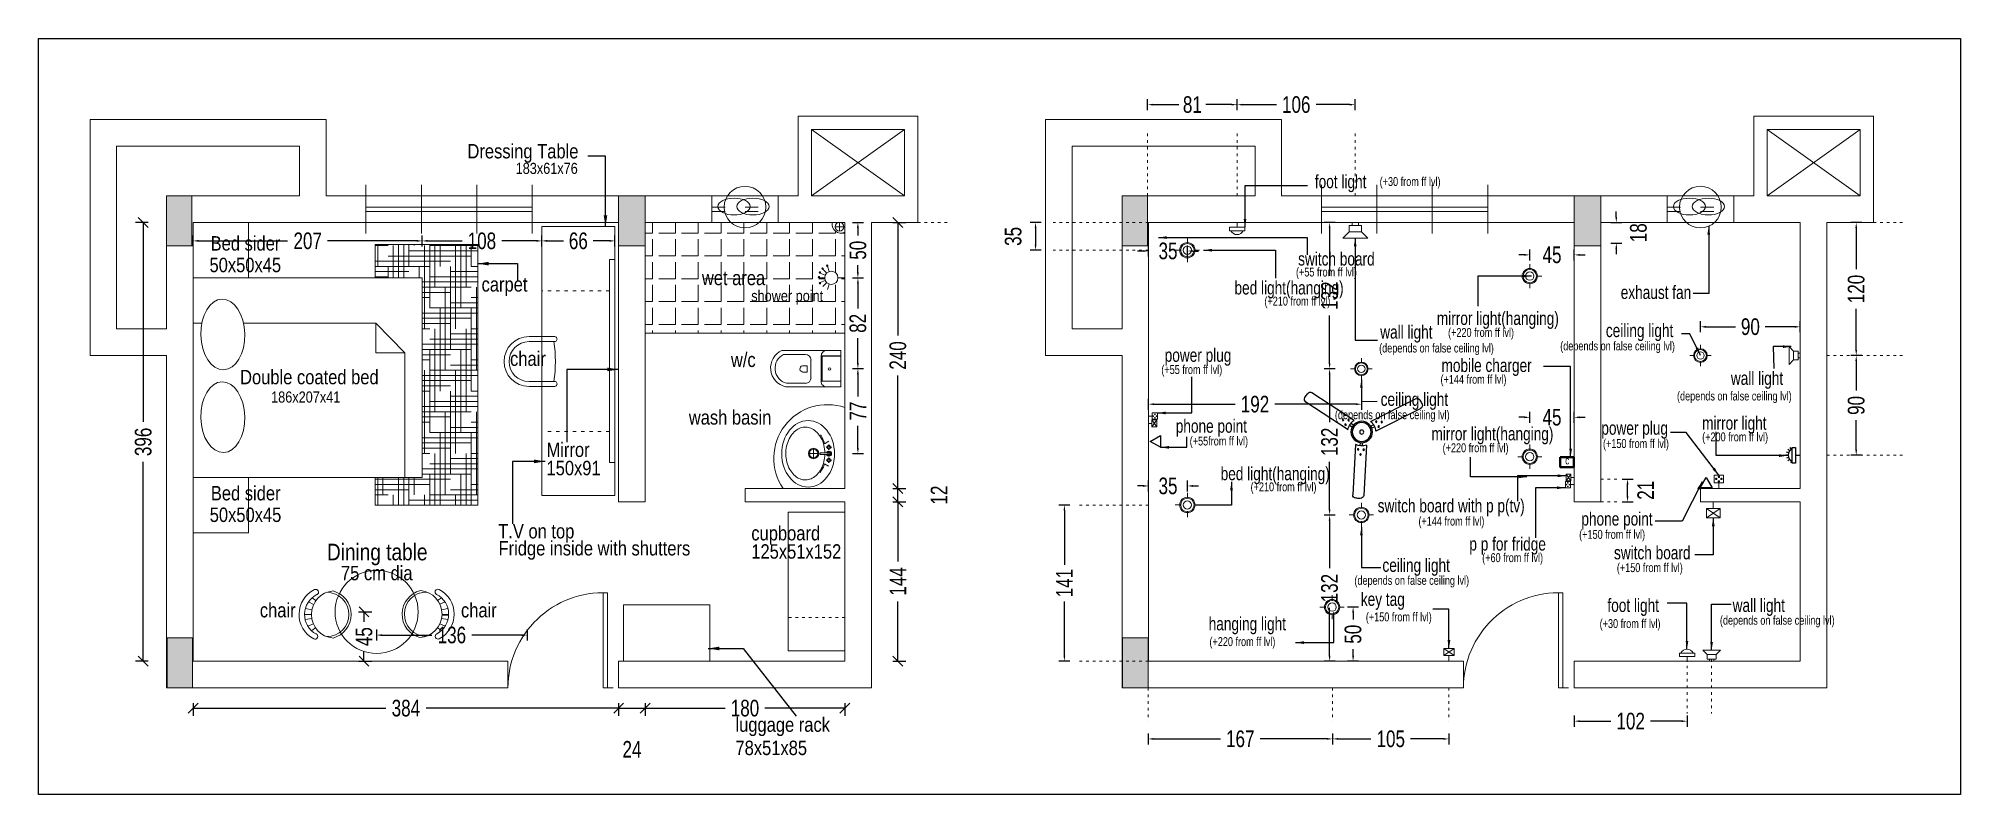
# Model space of a CAD drawing. Header units: inches. Extents: x 84447 to 86181, y 70212 to 70894.
import ezdxf

# ---------------------------------------------------------------- set-up
doc = ezdxf.new("R2010")
doc.units = ezdxf.units.IN
doc.header["$MEASUREMENT"] = 0
doc.header["$PDMODE"] = 2
doc.linetypes.add('ACAD_ISO03W100', pattern=[30, 12, -18])
for name, color, linetype in [('A-DOOR', 6, 'Continuous'), ('column', 3, 'Continuous'), ('te', 3, 'Continuous')]:
    doc.layers.add(name, color=color, linetype=linetype)
for name, color, linetype, lineweight in [('Carpet', 9, 'Continuous', 9), ('DIMEN', 4, 'Continuous', 9), ('dimension', 255, 'Continuous', 20), ('furniture', 30, 'Continuous', 15), ('Layer1', 1, 'Continuous', 20), ('light point', 230, 'Continuous', 20), ('LIGHTNING', 2, 'Continuous', 5), ('sanitary', 5, 'Continuous', 9), ('Title', 5, 'Continuous', 25), ('top plan', 11, 'Continuous', 0), ('WA', 1, 'Continuous', 40), ('wall', 8, 'Continuous', 35), ('WI', 2, 'Continuous', 9), ('win', 1, 'Continuous', 9), ('window', 2, 'Continuous', 13)]:
    doc.layers.add(name, color=color, linetype=linetype, lineweight=lineweight)
doc.styles.get("Standard").update_dxf_attribs({"font": 'swisscl.ttf'})
doc.styles.add('SU2', font='ARIALN.TTF')
doc.dimstyles.new('Copy(2) of SREE', dxfattribs={"dimtxt": 25, "dimasz": 15, "dimexe": 10, "dimexo": 120, "dimgap": 10, "dimtad": 0, "dimdec": 0, "dimzin": 0, "dimdsep": 46, "dimtxsty": 'Standard', "dimcen": 0.09, "dimadec": 0, "dimazin": 0, "dimtfac": 1, "dimtdec": 0, "dimtofl": 0, "dimtmove": 2, "dimatfit": 3, "dimfxl": 0, "dimtolj": 1, "dimtzin": 0, "dimarcsym": 0})
doc.dimstyles.new('Copy(2) of Standard', dxfattribs={"dimtxt": 15, "dimasz": 9, "dimexe": 7, "dimexo": 0, "dimgap": 5, "dimtad": 0, "dimdec": 0, "dimzin": 0, "dimdsep": 46, "dimtxsty": 'Standard', "dimblk": 'OBLIQUE', "dimcen": 0.09, "dimclrd": 21, "dimclre": 21, "dimclrt": 230, "dimadec": 0, "dimazin": 0, "dimtfac": 1, "dimtdec": 0, "dimtofl": 0, "dimtmove": 2, "dimatfit": 3, "dimfxl": 0, "dimtolj": 1, "dimtzin": 0, "dimarcsym": 0})
doc.dimstyles.get("Standard").update_dxf_attribs({"dimtxt": 35, "dimasz": 10, "dimexe": 10, "dimexo": 0, "dimgap": 5, "dimtad": 0, "dimdec": 0, "dimzin": 0, "dimdsep": 46, "dimtxsty": 'Standard', "dimcen": 0.09, "dimclrd": 256, "dimclre": 256, "dimclrt": 5, "dimadec": 0, "dimazin": 0, "dimtfac": 1, "dimtdec": 0, "dimtofl": 0, "dimtmove": 2, "dimatfit": 3, "dimfxl": 0, "dimtolj": 1, "dimtzin": 0, "dimarcsym": 0})

msp = doc.modelspace()

# ---------------------------------------------------------------- texts
at = {"layer": 'te', "width": 265.577, "style": 'SU2'}
for s, insert, char_height, attachment_point in [('Dressing Table ', (84934.1, 70799.1), 13, 3), ('183x61x76', (84933.5, 70782.1), 10, 3), ('Bed sider', (84602.2, 70715.9), 13, 1), ('50x50x45', (84601.2, 70696.4), 13, 1), ('carpet', (84846.7, 70678.9), 13, 1), ('wet area', (85045.5, 70684.7), 13, 1), ('shower point', (85090, 70667), 10, 1), ('chair', (84872.4, 70611.8), 13, 1), ('w/c', (85071.7, 70610.8), 13, 1), ('Double coated bed', (84628.8, 70595.2), 13, 1), ('186x207x41', (84656.8, 70575.7), 10, 1), ('wash basin', (85033.7, 70558.8), 13, 1), ('Mirror', (84905.3, 70529.6), 13, 1), ('150x91', (84905.3, 70513.1), 13, 1), ('Bed sider', (84602.4, 70490.4), 13, 1), ('50x50x45', (84601.4, 70470.9), 13, 1), ('T.V on top', (84861.7, 70456.1), 13, 1), ('cupboard', (85090.1, 70454.3), 13, 1), ('Dining table', (84797.9, 70438.3), 15, 3), ('Fridge inside with shutters', (84862, 70440.7), 13, 1), ('125x51x152', (85090.1, 70437.8), 13, 1), ('75 cm dia', (84784.4, 70418.3), 13, 3), ('chair', (84678.9, 70384.8), 13, 3), ('chair', (84860.4, 70384.8), 13, 3), ('luggage rack', (85075.8, 70281.5), 13, 1), ('78x51x85', (85075.8, 70260.5), 13, 1)]:
    msp.add_mtext(s, dxfattribs=dict(at, insert=insert, char_height=char_height, attachment_point=attachment_point))
at = {"layer": 'Title', "attachment_point": 1, "style": 'SU2'}
for s, insert, char_height, width in [('{\\fSwis721 LtCn BT|b0|i0|c0|p34;foot light}', (85598.6, 70771.2), 12, 165.839), ('{\\fSwis721 LtCn BT|b0|i0|c0|p34;(+30 from ff lvl)}', (85657.1, 70769.2), 8, 223.162), ('{\\fSwis721 LtCn BT|b0|i0|c0|p34; switch board}', (85580.1, 70701.4), 12, 165.839), ('{\\fSwis721 LtCn BT|b0|i0|c0|p34;(+55 from ff lvl)}', (85581.6, 70687.5), 8, 223.162), ('{\\fSwis721 LtCn BT|b0|i0|c0|p34;bed light(hanging)}', (85526.1, 70675.3), 12, 165.839), ('{\\fSwis721 LtCn BT|b0|i0|c0|p34;(+210 from ff lvl)}', (85553.1, 70661.3), 8, 223.162), ('{\\fSwis721 LtCn BT|b0|i0|c0|p34;exhaust fan}', (85874.6, 70671.2), 12, 165.839), ('{\\fSwis721 LtCn BT|b0|i0|c0|p34;mirror light(hanging)}', (85708.7, 70647.8), 12, 165.839), ('{\\fSwis721 LtCn BT|b0|i0|c0|p34;wall light}', (85657.6, 70635.4), 12, 165.839), ('{\\fSwis721 LtCn BT|b0|i0|c0|p34;(+220 from ff lvl)}', (85718.8, 70633), 8, 223.162), ('{\\fSwis721 LtCn BT|b0|i0|c0|p34;ceiling light}', (85861.2, 70636.8), 12, 165.839), ('{\\fSwis721 LtCn BT|b0|i0|c0|p34;power plug}', (85463.1, 70614.5), 12, 165.839), ('{\\fSwis721 LtCn BT|b0|i0|c0|p34;(depends on false ceiling lvl)}', (85656.6, 70618.9), 8, 223.162), ('{\\fSwis721 LtCn BT|b0|i0|c0|p34;(depends on false ceiling lvl)}', (85820, 70620.8), 8, 223.162), ('{\\fSwis721 LtCn BT|b0|i0|c0|p34;(+55 from ff lvl)}', (85460.1, 70599.5), 8, 223.162), ('{\\fSwis721 LtCn BT|b0|i0|c0|p34;(+144 from ff lvl)}', (85712, 70590.7), 8, 223.162), ('{\\fSwis721 LtCn BT|b0|i0|c0|p34;mobile charger}', (85712.9, 70605.3), 12, 165.839), ('{\\fSwis721 LtCn BT|b0|i0|c0|p34;wall light}', (85974, 70593.7), 12, 165.839), ('{\\fSwis721 LtCn BT|b0|i0|c0|p34;ceiling light}', (85658, 70574.7), 12, 165.839), ('{\\fSwis721 LtCn BT|b0|i0|c0|p34;(depends on false ceiling lvl)}', (85925.4, 70575.6), 8, 223.162), ('{\\fSwis721 LtCn BT|b0|i0|c0|p34;(depends on false ceiling lvl)}', (85616.7, 70558.7), 8, 223.162), ('{\\fSwis721 LtCn BT|b0|i0|c0|p34;phone point}', (85473.1, 70550.5), 12, 165.839), ('{\\fSwis721 LtCn BT|b0|i0|c0|p34;mirror light(hanging)}', (85703.8, 70543.6), 12, 165.839), ('{\\fSwis721 LtCn BT|b0|i0|c0|p34;power plug}', (85857.1, 70548.7), 12, 165.839), ('{\\fSwis721 LtCn BT|b0|i0|c0|p34;(+200 from ff lvl)}', (85948.1, 70538.7), 8, 223.162), ('{\\fSwis721 LtCn BT|b0|i0|c0|p34;mirror light}', (85948.1, 70553.2), 12, 165.839), ('{\\fSwis721 LtCn BT|b0|i0|c0|p34;(+55from ff lvl)}', (85485.7, 70535), 8, 223.162), ('{\\fSwis721 LtCn BT|b0|i0|c0|p34;(+220 from ff lvl)}', (85713.9, 70528.9), 8, 223.162), ('{\\fSwis721 LtCn BT|b0|i0|c0|p34;(+150 from ff lvl)}', (85858.6, 70532.7), 8, 223.162), ('{\\fSwis721 LtCn BT|b0|i0|c0|p34;bed light(hanging)}', (85513.6, 70507.6), 12, 165.839), ('{\\fSwis721 LtCn BT|b0|i0|c0|p34;(+210 from ff lvl)}', (85540.6, 70493.6), 8, 223.162), ('{\\fSwis721 LtCn BT|b0|i0|c0|p34; switch board with p p(tv)}', (85651.9, 70478.6), 12, 165.839), ('{\\fSwis721 LtCn BT|b0|i0|c0|p34;(+144 from ff lvl)}', (85692.1, 70462.7), 8, 223.162), ('{\\fSwis721 LtCn BT|b0|i0|c0|p34;phone point}', (85839.1, 70466.7), 12, 165.839), ('{\\fSwis721 LtCn BT|b0|i0|c0|p34; p p for fridge}', (85734.6, 70444.1), 12, 165.839), ('{\\fSwis721 LtCn BT|b0|i0|c0|p34;(+150 from ff lvl)}', (85837.1, 70450.7), 8, 223.162), ('{\\fSwis721 LtCn BT|b0|i0|c0|p34; switch board }', (85865.1, 70436.2), 12, 165.839), ('{\\fSwis721 LtCn BT|b0|i0|c0|p34;ceiling light}', (85659.6, 70424.9), 12, 165.839), ('{\\fSwis721 LtCn BT|b0|i0|c0|p34;(+60 from ff lvl)}', (85749.6, 70429.7), 8, 223.162), ('{\\fSwis721 LtCn BT|b0|i0|c0|p34;(+150 from ff lvl)}', (85871.1, 70420.7), 8, 223.162), ('{\\fSwis721 LtCn BT|b0|i0|c0|p34;(depends on false ceiling lvl)}', (85634.3, 70409.2), 8, 223.162), ('{\\fSwis721 LtCn BT|b0|i0|c0|p34;key tag}', (85640.1, 70394.2), 12, 165.839), ('{\\fSwis721 LtCn BT|b0|i0|c0|p34;foot light}', (85862.6, 70388.7), 12, 165.839), ('{\\fSwis721 LtCn BT|b0|i0|c0|p34;wall light}', (85975.6, 70388.7), 12, 165.839), ('{\\fSwis721 LtCn BT|b0|i0|c0|p34;hanging light}', (85502.8, 70372.1), 12, 165.839), ('{\\fSwis721 LtCn BT|b0|i0|c0|p34;(+150 from ff lvl)}', (85644.6, 70376.2), 8, 223.162), ('{\\fSwis721 LtCn BT|b0|i0|c0|p34;(+30 from ff lvl)}', (85855.6, 70370.2), 8, 223.162), ('{\\fSwis721 LtCn BT|b0|i0|c0|p34;(depends on false ceiling lvl)}', (85964.1, 70373.2), 8, 223.162), ('{\\fSwis721 LtCn BT|b0|i0|c0|p34;(+220 from ff lvl)}', (85503.5, 70353.9), 8, 223.162)]:
    msp.add_mtext(s, dxfattribs=dict(at, insert=insert, char_height=char_height, width=width))
at = {"layer": 'wall', "color": 2, "insert": (85824.5, 70517.1), "char_height": 7.2, "width": 109.834, "attachment_point": 1}
msp.add_mtext('c', dxfattribs=at)

# ---------------------------------------------------------------- blocks, each defined once
blk = doc.blocks.new('A$C243461EC')
at = {"layer": 'window', "lineweight": 20}
for p, q in [((5, 0), (5, 83.5)), ((8.8, 0), (8.8, 83.5)), ((8.8, 0), (0, 0))]:
    blk.add_line(p, q, dxfattribs=at)
blk.add_arc((8.8, 0), 83.5, 359.9977, 92.6336, dxfattribs=at)
blk = doc.blocks.new('A$C4F3E53AA')
at = {"lineweight": 13}
blk.add_hatch(color=256, dxfattribs=at).paths.add_polyline_path([(23, 45), (0, 45), (0, 0), (23, 0)])
blk.add_lwpolyline([(0, 0), (23, 0), (23, 45), (0, 45)], close=True, dxfattribs=at)
blk = doc.blocks.new('A$C738951C7')
at = {"layer": 'light point'}
for p, q in [((19.3, 30), (19.3, 38.7)), ((8.7, 19.3), (0, 19.3)), ((19.3, 8.7), (19.3, 0)), ((30, 19.3), (38.7, 19.3))]:
    blk.add_line(p, q, dxfattribs=at)
blk.add_circle((19.3, 19.3), 12.3, dxfattribs=at)
at = {"layer": 'WI'}
for radius in [10.7, 6.68]:
    blk.add_circle((19.3, 19.3), radius, dxfattribs=at)
blk = doc.blocks.new('A$C22735BCF')
at = {"layer": 'light point'}
for p, q in [((80, 50), (0, 50)), ((0, 50), (20, 30)), ((60, 30), (20, 30)), ((20, 30), (20, 10)), ((20, 10), (60, 10)), ((30, 0), (30, 10)), ((50, 0), (50, 10)), ((60, 30), (80, 50)), ((60, 10), (60, 30))]:
    blk.add_line(p, q, dxfattribs=at)
blk = doc.blocks.new('A$C5CE070EC')
at = {"layer": 'furniture'}
blk.add_line((13.1, 11.3), (0, 11.3), dxfattribs=at)
blk.add_lwpolyline([(31.9, 22.6), (13.1, 22.6), (13.1, 0), (31.9, 0)], close=True, dxfattribs=at)
at = {"layer": 'furniture', "const_width": 2.88}
for points in [[(18.4, 11.4, 1), (15.5, 11.4, 1)], [(24.3, 17.5, -1), (21.4, 17.5, -1)], [(24.3, 5.1, 1), (21.4, 5.1, 1)], [(26.5, 11.4, -1), (29.4, 11.4, -1)]]:
    blk.add_lwpolyline(points, format="xyb", close=True, dxfattribs=at)
blk = doc.blocks.new('A$C133017F9')
at = {"layer": 'furniture'}
for p, q in [((12.2, 12.3), (0, 12.3)), ((29.2, 0), (12.2, 24.7)), ((29.2, 24.7), (12.2, 0))]:
    blk.add_line(p, q, dxfattribs=at)
blk.add_lwpolyline([(29.2, 24.7), (29.2, 0), (12.2, 0), (12.2, 24.7)], close=True, dxfattribs=at)
blk = doc.blocks.new('A$C73775C5A')
at = {"layer": 'light point'}
blk.add_line((13.3, 14), (21.8, 14), dxfattribs=at)
blk.add_lwpolyline([(7.1, 27.9), (7.1, 0), (13.3, 0), (13.3, 27.9)], close=True, dxfattribs=at)
blk.add_arc((12.1, 13.6), 12.1, 114.5134, 245.4866, dxfattribs=at)
blk = doc.blocks.new('Speaker')
at = {"color": 7}
for p, q in [((0, 0), (0.05, 0)), ((0.05, 0.05), (0.05, -0.15)), ((0.15, 0.05), (0.05, 0.05)), ((0.25, 0.15), (0.15, 0.05)), ((0.15, -0.15), (0.15, 0.05)), ((0.25, -0.25), (0.25, 0.15)), ((0, -0.1), (0.05, -0.1)), ((0.05, -0.15), (0.15, -0.15)), ((0.15, -0.15), (0.25, -0.25))]:
    blk.add_line(p, q, dxfattribs=at)
blk = doc.blocks.new('A$C0BB62B6A')
at = {"layer": 'win', "xscale": 100, "yscale": 100, "zscale": 100, "rotation": 270}
blk.add_blockref('Speaker', (25, 25), dxfattribs=at)
blk = doc.blocks.new('A$C7F45305E')
at = {"layer": 'column'}
for p, q in [((6.3, 26.2), (0.3, 29.7)), ((10.8, 31.6), (6.3, 36.9)), ((16.8, 35.1), (14.4, 41.6)), ((23.3, 14.2), (23.3, 0)), ((23.7, 36.3), (23.7, 43.3)), ((30.6, 35.1), (33, 41.7)), ((36.7, 31.6), (41.1, 37)), ((41.2, 26.3), (47.2, 29.8))]:
    blk.add_line(p, q, dxfattribs=at)
blk.add_lwpolyline([(0, 24.5), (46.5, 24.5), (46.5, 14.2), (0, 14.2)], close=True, dxfattribs=at)
blk.add_arc((23.8, 16.2), 20.1, 24.51338, 155.48662, dxfattribs=at)
blk = doc.blocks.new('A$C646D37F8')
at = {"layer": 'column', "xscale": 0.8000000000001819, "yscale": 0.8000000000001819, "zscale": 0.8000000000001819, "rotation": 90}
blk.add_blockref('A$C7F45305E', (34.6, 0), dxfattribs=at)
blk = doc.blocks.new('A$C79752D0F')
at = {"layer": 'win'}
blk.add_blockref('A$C646D37F8', (0, 0), dxfattribs=at)
blk = doc.blocks.new('A$C215045FB')
at = {"layer": 'furniture'}
blk.add_circle((24.4, 18.8), 18.8, dxfattribs=at)
blk.add_ellipse((14.5, 19.3), major_axis=(14.5, 0), ratio=0.523743, dxfattribs=at)
at = {"layer": 'furniture', "extrusion": (0, 0, -1)}
blk.add_ellipse((31.6, 19.3), major_axis=(-14.5, 0), ratio=0.523743, dxfattribs=at)
blk = doc.blocks.new('*D53')
at = {"layer": 'Defpoints', "color": 0, "transparency": 16777216}
for p in [(85812.1, 70728.2), (85812.1, 70709.7), (85870.6, 70709.7)]:
    blk.add_point(p, dxfattribs=at)
at = {"layer": 'DIMEN', "lineweight": -2, "transparency": 16777216}
for p, q in [((85870.6, 70733.2), (85870.6, 70738.2)), ((85865.6, 70728.2), (85875.6, 70728.2)), ((85865.6, 70709.7), (85875.6, 70709.7)), ((85870.6, 70704.7), (85870.6, 70699.7))]:
    blk.add_line(p, q, dxfattribs=at)
at = {"layer": 'DIMEN', "transparency": 16777216}
for points in [[(85869.8, 70733.2), (85871.4, 70733.2), (85870.6, 70728.2)], [(85869.8, 70704.7), (85871.4, 70704.7), (85870.6, 70709.7)]]:
    blk.add_solid(points, dxfattribs=at)
at = {"layer": 'DIMEN', "color": 5, "transparency": 16777216, "insert": (85890.6, 70719), "char_height": 15, "attachment_point": 5, "rotation": 90}
blk.add_mtext('\\A1;18', dxfattribs=at)
blk = doc.blocks.new('*D54')
at = {"layer": 'Defpoints', "color": 0, "transparency": 16777216}
for p in [(85799.7, 70496.7), (85880.8, 70496.7), (85799.7, 70476.2)]:
    blk.add_point(p, dxfattribs=at)
at = {"layer": 'DIMEN', "lineweight": -2, "transparency": 16777216}
for p, q in [((85875.8, 70496.7), (85885.8, 70496.7)), ((85880.8, 70481.2), (85880.8, 70491.7)), ((85875.8, 70476.2), (85885.8, 70476.2))]:
    blk.add_line(p, q, dxfattribs=at)
at = {"layer": 'DIMEN', "transparency": 16777216}
for points in [[(85879.9, 70491.7), (85881.6, 70491.7), (85880.8, 70496.7)], [(85879.9, 70481.2), (85881.6, 70481.2), (85880.8, 70476.2)]]:
    blk.add_solid(points, dxfattribs=at)
at = {"layer": 'DIMEN', "color": 5, "transparency": 16777216, "insert": (85897.1, 70486.5), "char_height": 15, "attachment_point": 5, "rotation": 90}
blk.add_mtext('\\A1;21', dxfattribs=at)
blk = doc.blocks.new('*D55')
at = {"layer": 'Defpoints', "color": 0, "transparency": 16777216}
for p in [(85472.6, 70728.2), (85346.6, 70703.2), (85472.6, 70703.2)]:
    blk.add_point(p, dxfattribs=at)
at = {"layer": 'DIMEN', "lineweight": -2, "transparency": 16777216}
for p, q in [((85351.6, 70728.2), (85341.6, 70728.2)), ((85346.6, 70723.2), (85346.6, 70708.2)), ((85351.6, 70703.2), (85341.6, 70703.2))]:
    blk.add_line(p, q, dxfattribs=at)
at = {"layer": 'DIMEN', "transparency": 16777216}
for points in [[(85345.8, 70723.2), (85347.4, 70723.2), (85346.6, 70728.2)], [(85345.8, 70708.2), (85347.4, 70708.2), (85346.6, 70703.2)]]:
    blk.add_solid(points, dxfattribs=at)
at = {"layer": 'DIMEN', "color": 5, "transparency": 16777216, "insert": (85326.4, 70715.7), "char_height": 15, "attachment_point": 5, "rotation": 90}
blk.add_mtext('\\A1;35', dxfattribs=at)
blk = doc.blocks.new('*D56')
at = {"layer": 'Defpoints', "color": 0, "transparency": 16777216}
for p in [(85372.6, 70473.2), (85539.6, 70473.2), (85539.6, 70332.2)]:
    blk.add_point(p, dxfattribs=at)
at = {"layer": 'DIMEN', "lineweight": -2, "transparency": 16777216}
for p, q in [((85377.6, 70473.2), (85367.6, 70473.2)), ((85372.6, 70468.2), (85372.6, 70419.3)), ((85372.6, 70337.2), (85372.6, 70386.1)), ((85377.6, 70332.2), (85367.6, 70332.2))]:
    blk.add_line(p, q, dxfattribs=at)
at = {"layer": 'DIMEN', "transparency": 16777216}
for points in [[(85371.8, 70468.2), (85373.4, 70468.2), (85372.6, 70473.2)], [(85371.8, 70337.2), (85373.4, 70337.2), (85372.6, 70332.2)]]:
    blk.add_solid(points, dxfattribs=at)
at = {"layer": 'DIMEN', "color": 5, "transparency": 16777216, "insert": (85372.6, 70402.7), "char_height": 15, "attachment_point": 5, "rotation": 90}
blk.add_mtext('\\A1;141', dxfattribs=at)
blk = doc.blocks.new('*D57')
at = {"layer": 'Defpoints', "color": 0, "transparency": 16777216}
for p in [(85448.1, 70333.1), (85614.6, 70308.2), (85448.1, 70262.1)]:
    blk.add_point(p, dxfattribs=at)
at = {"layer": 'DIMEN', "lineweight": -2, "transparency": 16777216}
for p, q in [((85448.1, 70267.1), (85448.1, 70257.1)), ((85453.1, 70262.1), (85513.5, 70262.1)), ((85609.6, 70262.1), (85549.2, 70262.1)), ((85614.6, 70267.1), (85614.6, 70257.1))]:
    blk.add_line(p, q, dxfattribs=at)
at = {"layer": 'DIMEN', "transparency": 16777216}
for points in [[(85453.1, 70262.9), (85453.1, 70261.3), (85448.1, 70262.1)], [(85609.6, 70262.9), (85609.6, 70261.3), (85614.6, 70262.1)]]:
    blk.add_solid(points, dxfattribs=at)
at = {"layer": 'DIMEN', "color": 5, "transparency": 16777216, "insert": (85531.3, 70262.1), "char_height": 15, "attachment_point": 5}
blk.add_mtext('\\A1;167', dxfattribs=at)
blk = doc.blocks.new('*D68')
at = {"layer": 'Defpoints', "color": 0, "transparency": 16777216}
for p in [(85832.6, 70332.2), (85934.6, 70332.2), (85934.6, 70278.1)]:
    blk.add_point(p, dxfattribs=at)
at = {"layer": 'DIMEN', "lineweight": -2, "transparency": 16777216}
for p, q in [((85832.6, 70283.1), (85832.6, 70273.1)), ((85934.6, 70283.1), (85934.6, 70273.1)), ((85837.6, 70278.1), (85865.7, 70278.1)), ((85929.6, 70278.1), (85901.5, 70278.1))]:
    blk.add_line(p, q, dxfattribs=at)
at = {"layer": 'DIMEN', "transparency": 16777216}
for points in [[(85837.6, 70278.9), (85837.6, 70277.3), (85832.6, 70278.1)], [(85929.6, 70278.9), (85929.6, 70277.3), (85934.6, 70278.1)]]:
    blk.add_solid(points, dxfattribs=at)
at = {"layer": 'DIMEN', "color": 5, "transparency": 16777216, "insert": (85883.6, 70278.1), "char_height": 15, "attachment_point": 5}
blk.add_mtext('\\A1;102', dxfattribs=at)
blk = doc.blocks.new('*D58')
at = {"layer": 'Defpoints', "color": 0, "transparency": 16777216}
for p in [(85528.6, 70834.6), (85447.6, 70737.6), (85528.6, 70737.6)]:
    blk.add_point(p, dxfattribs=at)
at = {"layer": 'DIMEN', "lineweight": -2, "transparency": 16777216}
for p, q in [((85447.6, 70829.6), (85447.6, 70839.6)), ((85452.6, 70834.6), (85476, 70834.6)), ((85523.6, 70834.6), (85500.2, 70834.6)), ((85528.6, 70829.6), (85528.6, 70839.6))]:
    blk.add_line(p, q, dxfattribs=at)
at = {"layer": 'DIMEN', "transparency": 16777216}
for points in [[(85452.6, 70835.4), (85452.6, 70833.8), (85447.6, 70834.6)], [(85523.6, 70835.4), (85523.6, 70833.8), (85528.6, 70834.6)]]:
    blk.add_solid(points, dxfattribs=at)
at = {"layer": 'DIMEN', "color": 5, "transparency": 16777216, "insert": (85488.1, 70834.6), "char_height": 15, "attachment_point": 5}
blk.add_mtext('\\A1;81', dxfattribs=at)
blk = doc.blocks.new('*D59')
at = {"layer": 'Defpoints', "color": 0, "transparency": 16777216}
for p in [(85635, 70834.6), (85528.6, 70737.6), (85635, 70737.6)]:
    blk.add_point(p, dxfattribs=at)
at = {"layer": 'DIMEN', "lineweight": -2, "transparency": 16777216}
for p, q in [((85528.6, 70829.6), (85528.6, 70839.6)), ((85533.6, 70834.6), (85563.9, 70834.6)), ((85630, 70834.6), (85599.7, 70834.6)), ((85635, 70829.6), (85635, 70839.6))]:
    blk.add_line(p, q, dxfattribs=at)
at = {"layer": 'DIMEN', "transparency": 16777216}
for points in [[(85533.6, 70835.4), (85533.6, 70833.8), (85528.6, 70834.6)], [(85630, 70835.4), (85630, 70833.8), (85635, 70834.6)]]:
    blk.add_solid(points, dxfattribs=at)
at = {"layer": 'DIMEN', "color": 5, "transparency": 16777216, "insert": (85581.8, 70834.6), "char_height": 15, "attachment_point": 5}
blk.add_mtext('\\A1;106', dxfattribs=at)
blk = doc.blocks.new('*D69')
at = {"layer": 'Defpoints', "color": 0, "transparency": 16777216}
for p in [(86132.1, 70728.2), (86087.1, 70608.2), (86132.1, 70608.2)]:
    blk.add_point(p, dxfattribs=at)
at = {"layer": 'DIMEN', "lineweight": -2, "transparency": 16777216}
for p, q in [((86092.1, 70728.2), (86082.1, 70728.2)), ((86087.1, 70723.2), (86087.1, 70686.1)), ((86087.1, 70613.2), (86087.1, 70650.2)), ((86092.1, 70608.2), (86082.1, 70608.2))]:
    blk.add_line(p, q, dxfattribs=at)
at = {"layer": 'DIMEN', "transparency": 16777216}
for points in [[(86086.3, 70723.2), (86087.9, 70723.2), (86087.1, 70728.2)], [(86086.3, 70613.2), (86087.9, 70613.2), (86087.1, 70608.2)]]:
    blk.add_solid(points, dxfattribs=at)
at = {"layer": 'DIMEN', "color": 5, "transparency": 16777216, "insert": (86087.1, 70668.2), "char_height": 15, "attachment_point": 5, "rotation": 90}
blk.add_mtext('\\A1;120', dxfattribs=at)
blk = doc.blocks.new('*D70')
at = {"layer": 'Defpoints', "color": 0, "transparency": 16777216}
for p in [(86132.1, 70608.2), (86087.1, 70518.1), (86132.1, 70518.1)]:
    blk.add_point(p, dxfattribs=at)
at = {"layer": 'DIMEN', "lineweight": -2, "transparency": 16777216}
for p, q in [((86092.1, 70608.2), (86082.1, 70608.2)), ((86087.1, 70603.2), (86087.1, 70576.6)), ((86087.1, 70523.1), (86087.1, 70549.7)), ((86092.1, 70518.1), (86082.1, 70518.1))]:
    blk.add_line(p, q, dxfattribs=at)
at = {"layer": 'DIMEN', "transparency": 16777216}
for points in [[(86086.3, 70603.2), (86087.9, 70603.2), (86087.1, 70608.2)], [(86086.3, 70523.1), (86087.9, 70523.1), (86087.1, 70518.1)]]:
    blk.add_solid(points, dxfattribs=at)
at = {"layer": 'DIMEN', "color": 5, "transparency": 16777216, "insert": (86087.1, 70563.1), "char_height": 15, "attachment_point": 5, "rotation": 90}
blk.add_mtext('\\A1;90', dxfattribs=at)
blk = doc.blocks.new('*D60')
at = {"layer": 'Defpoints', "color": 0, "transparency": 16777216}
for p in [(85614.6, 70372.7), (85719.6, 70372.7), (85719.6, 70262.1)]:
    blk.add_point(p, dxfattribs=at)
at = {"layer": 'DIMEN', "lineweight": -2, "transparency": 16777216}
for p, q in [((85614.6, 70267.1), (85614.6, 70257.1)), ((85619.6, 70262.1), (85649.2, 70262.1)), ((85714.6, 70262.1), (85685, 70262.1)), ((85719.6, 70267.1), (85719.6, 70257.1))]:
    blk.add_line(p, q, dxfattribs=at)
at = {"layer": 'DIMEN', "transparency": 16777216}
for points in [[(85619.6, 70262.9), (85619.6, 70261.3), (85614.6, 70262.1)], [(85714.6, 70262.9), (85714.6, 70261.3), (85719.6, 70262.1)]]:
    blk.add_solid(points, dxfattribs=at)
at = {"layer": 'DIMEN', "color": 5, "transparency": 16777216, "insert": (85667.1, 70262.1), "char_height": 15, "attachment_point": 5}
blk.add_mtext('\\A1;105', dxfattribs=at)
blk = doc.blocks.new('*D61')
at = {"layer": 'Defpoints', "color": 0, "transparency": 16777216}
for p in [(85911.1, 70381), (85633.1, 70332.2), (85911.1, 70332.2)]:
    blk.add_point(p, dxfattribs=at)
at = {"layer": 'DIMEN', "lineweight": -2, "transparency": 16777216}
for p, q in [((85638.1, 70381), (85628.1, 70381)), ((85633.1, 70376), (85633.1, 70370)), ((85638.1, 70332.2), (85628.1, 70332.2)), ((85633.1, 70337.2), (85633.1, 70343.2))]:
    blk.add_line(p, q, dxfattribs=at)
at = {"layer": 'DIMEN', "transparency": 16777216}
for points in [[(85632.3, 70376), (85634, 70376), (85633.1, 70381)], [(85632.3, 70337.2), (85634, 70337.2), (85633.1, 70332.2)]]:
    blk.add_solid(points, dxfattribs=at)
at = {"layer": 'DIMEN', "color": 5, "transparency": 16777216, "insert": (85633.1, 70356.6), "char_height": 15, "attachment_point": 5, "rotation": 90}
blk.add_mtext('\\A1;50', dxfattribs=at)
blk = doc.blocks.new('*D62')
at = {"layer": 'Defpoints', "color": 0, "transparency": 16777216}
for p in [(86036.6, 70634.1), (85946.6, 70572.6), (86036.6, 70572.6)]:
    blk.add_point(p, dxfattribs=at)
at = {"layer": 'DIMEN', "lineweight": -2, "transparency": 16777216}
for p, q in [((85946.6, 70629.1), (85946.6, 70639.1)), ((85951.6, 70634.1), (85978.1, 70634.1)), ((86031.6, 70634.1), (86005, 70634.1)), ((86036.6, 70629.1), (86036.6, 70639.1))]:
    blk.add_line(p, q, dxfattribs=at)
at = {"layer": 'DIMEN', "transparency": 16777216}
for points in [[(85951.6, 70634.9), (85951.6, 70633.2), (85946.6, 70634.1)], [(86031.6, 70634.9), (86031.6, 70633.2), (86036.6, 70634.1)]]:
    blk.add_solid(points, dxfattribs=at)
at = {"layer": 'DIMEN', "color": 5, "transparency": 16777216, "insert": (85991.6, 70634.1), "char_height": 15, "attachment_point": 5}
blk.add_mtext('\\A1;90', dxfattribs=at)
blk = doc.blocks.new('*D63')
at = {"layer": 'Defpoints', "color": 0, "transparency": 16777216}
for p in [(85448.6, 70490.4), (85448.6, 70414), (85483.6, 70414)]:
    blk.add_point(p, dxfattribs=at)
at = {"layer": 'DIMEN', "lineweight": -2, "transparency": 16777216}
for p, q in [((85443.6, 70490.4), (85438.6, 70490.4)), ((85448.6, 70485.4), (85448.6, 70495.4)), ((85483.6, 70485.4), (85483.6, 70495.4)), ((85488.6, 70490.4), (85493.6, 70490.4))]:
    blk.add_line(p, q, dxfattribs=at)
at = {"layer": 'DIMEN', "transparency": 16777216}
for points in [[(85443.6, 70491.3), (85443.6, 70489.6), (85448.6, 70490.4)], [(85488.6, 70491.3), (85488.6, 70489.6), (85483.6, 70490.4)]]:
    blk.add_solid(points, dxfattribs=at)
at = {"layer": 'DIMEN', "color": 5, "transparency": 16777216, "insert": (85466.1, 70490.4), "char_height": 15, "attachment_point": 5}
blk.add_mtext('\\A1;35', dxfattribs=at)
blk = doc.blocks.new('*D64')
at = {"layer": 'Defpoints', "color": 0, "transparency": 16777216}
for p in [(85448.6, 70702.5), (85448.6, 70626.1), (85483.6, 70626.1)]:
    blk.add_point(p, dxfattribs=at)
at = {"layer": 'DIMEN', "lineweight": -2, "transparency": 16777216}
for p, q in [((85443.6, 70702.5), (85438.6, 70702.5)), ((85448.6, 70697.5), (85448.6, 70707.5)), ((85483.6, 70697.5), (85483.6, 70707.5)), ((85488.6, 70702.5), (85493.6, 70702.5))]:
    blk.add_line(p, q, dxfattribs=at)
at = {"layer": 'DIMEN', "transparency": 16777216}
for points in [[(85443.6, 70703.3), (85443.6, 70701.7), (85448.6, 70702.5)], [(85488.6, 70703.3), (85488.6, 70701.7), (85483.6, 70702.5)]]:
    blk.add_solid(points, dxfattribs=at)
at = {"layer": 'DIMEN', "color": 5, "transparency": 16777216, "insert": (85466.1, 70702.5), "char_height": 15, "attachment_point": 5}
blk.add_mtext('\\A1;35', dxfattribs=at)
blk = doc.blocks.new('*D65')
at = {"layer": 'Defpoints', "color": 0, "transparency": 16777216}
for p in [(85832.6, 70699), (85792.6, 70608.4), (85832.6, 70608.4)]:
    blk.add_point(p, dxfattribs=at)
at = {"layer": 'DIMEN', "lineweight": -2, "transparency": 16777216}
for p, q in [((85787.6, 70699), (85782.6, 70699)), ((85792.6, 70694), (85792.6, 70704)), ((85832.6, 70694), (85832.6, 70704)), ((85837.6, 70699), (85842.6, 70699))]:
    blk.add_line(p, q, dxfattribs=at)
at = {"layer": 'DIMEN', "transparency": 16777216}
for points in [[(85787.6, 70699.8), (85787.6, 70698.2), (85792.6, 70699)], [(85837.6, 70699.8), (85837.6, 70698.2), (85832.6, 70699)]]:
    blk.add_solid(points, dxfattribs=at)
at = {"layer": 'DIMEN', "color": 5, "transparency": 16777216, "insert": (85812.6, 70699), "char_height": 15, "attachment_point": 5}
blk.add_mtext('\\A1;45', dxfattribs=at)
blk = doc.blocks.new('*D71')
at = {"layer": 'Defpoints', "color": 0, "transparency": 16777216}
for p in [(85649.1, 70728.2), (85611.9, 70596.2), (85640.6, 70596.2)]:
    blk.add_point(p, dxfattribs=at)
at = {"layer": 'DIMEN', "lineweight": -2, "transparency": 16777216}
for p, q in [((85616.9, 70728.2), (85606.9, 70728.2)), ((85611.9, 70723.2), (85611.9, 70680.1)), ((85611.9, 70601.2), (85611.9, 70644.3)), ((85616.9, 70596.2), (85606.9, 70596.2))]:
    blk.add_line(p, q, dxfattribs=at)
at = {"layer": 'DIMEN', "transparency": 16777216}
for points in [[(85611.1, 70723.2), (85612.7, 70723.2), (85611.9, 70728.2)], [(85611.1, 70601.2), (85612.7, 70601.2), (85611.9, 70596.2)]]:
    blk.add_solid(points, dxfattribs=at)
at = {"layer": 'DIMEN', "color": 5, "transparency": 16777216, "insert": (85611.9, 70662.2), "char_height": 15, "attachment_point": 5, "rotation": 90}
blk.add_mtext('\\A1;132', dxfattribs=at)
blk = doc.blocks.new('*D66')
at = {"layer": 'Defpoints', "color": 0, "transparency": 16777216}
for p in [(85640.6, 70596.2), (85611.9, 70464.2), (85640.6, 70464.2)]:
    blk.add_point(p, dxfattribs=at)
at = {"layer": 'DIMEN', "lineweight": -2, "transparency": 16777216}
for p, q in [((85616.9, 70596.2), (85606.9, 70596.2)), ((85611.9, 70591.2), (85611.9, 70548.1)), ((85611.9, 70469.2), (85611.9, 70512.3)), ((85616.9, 70464.2), (85606.9, 70464.2))]:
    blk.add_line(p, q, dxfattribs=at)
at = {"layer": 'DIMEN', "transparency": 16777216}
for points in [[(85611.1, 70591.2), (85612.7, 70591.2), (85611.9, 70596.2)], [(85611.1, 70469.2), (85612.7, 70469.2), (85611.9, 70464.2)]]:
    blk.add_solid(points, dxfattribs=at)
at = {"layer": 'DIMEN', "color": 5, "transparency": 16777216, "insert": (85611.9, 70530.2), "char_height": 15, "attachment_point": 5, "rotation": 90}
blk.add_mtext('\\A1;132', dxfattribs=at)
blk = doc.blocks.new('*D72')
at = {"layer": 'Defpoints', "color": 0, "transparency": 16777216}
for p in [(85640.6, 70464.2), (85611.9, 70332.2), (85640.3, 70332.2)]:
    blk.add_point(p, dxfattribs=at)
at = {"layer": 'DIMEN', "lineweight": -2, "transparency": 16777216}
for p, q in [((85616.9, 70464.2), (85606.9, 70464.2)), ((85611.9, 70459.2), (85611.9, 70416.1)), ((85611.9, 70337.2), (85611.9, 70380.3)), ((85616.9, 70332.2), (85606.9, 70332.2))]:
    blk.add_line(p, q, dxfattribs=at)
at = {"layer": 'DIMEN', "transparency": 16777216}
for points in [[(85611.1, 70459.2), (85612.7, 70459.2), (85611.9, 70464.2)], [(85611.1, 70337.2), (85612.7, 70337.2), (85611.9, 70332.2)]]:
    blk.add_solid(points, dxfattribs=at)
at = {"layer": 'DIMEN', "color": 5, "transparency": 16777216, "insert": (85611.9, 70398.2), "char_height": 15, "attachment_point": 5, "rotation": 90}
blk.add_mtext('\\A1;132', dxfattribs=at)
blk = doc.blocks.new('*D73')
at = {"layer": 'Defpoints', "color": 0, "transparency": 16777216}
for p in [(85640.6, 70596.2), (85448.6, 70564.2), (85448.6, 70490.4)]:
    blk.add_point(p, dxfattribs=at)
at = {"layer": 'DIMEN', "lineweight": -2, "transparency": 16777216}
for p, q in [((85448.6, 70559.2), (85448.6, 70569.2)), ((85453.6, 70564.2), (85526.7, 70564.2)), ((85635.6, 70564.2), (85562.5, 70564.2)), ((85640.6, 70569.2), (85640.6, 70559.2))]:
    blk.add_line(p, q, dxfattribs=at)
at = {"layer": 'DIMEN', "transparency": 16777216}
for points in [[(85453.6, 70565.1), (85453.6, 70563.4), (85448.6, 70564.2)], [(85635.6, 70565.1), (85635.6, 70563.4), (85640.6, 70564.2)]]:
    blk.add_solid(points, dxfattribs=at)
at = {"layer": 'DIMEN', "color": 5, "transparency": 16777216, "insert": (85544.6, 70564.2), "char_height": 15, "attachment_point": 5}
blk.add_mtext('\\A1;192', dxfattribs=at)
blk = doc.blocks.new('*D67')
at = {"layer": 'Defpoints', "color": 0, "transparency": 16777216}
for p in [(85832.6, 70552.4), (85792.6, 70461.7), (85832.6, 70461.7)]:
    blk.add_point(p, dxfattribs=at)
at = {"layer": 'DIMEN', "lineweight": -2, "transparency": 16777216}
for p, q in [((85792.6, 70547.4), (85792.6, 70557.4)), ((85832.6, 70547.4), (85832.6, 70557.4)), ((85787.6, 70552.4), (85782.6, 70552.4)), ((85837.6, 70552.4), (85842.6, 70552.4))]:
    blk.add_line(p, q, dxfattribs=at)
at = {"layer": 'DIMEN', "transparency": 16777216}
for points in [[(85787.6, 70553.2), (85787.6, 70551.5), (85792.6, 70552.4)], [(85837.6, 70553.2), (85837.6, 70551.5), (85832.6, 70552.4)]]:
    blk.add_solid(points, dxfattribs=at)
at = {"layer": 'DIMEN', "color": 5, "transparency": 16777216, "insert": (85812.6, 70552.4), "char_height": 15, "attachment_point": 5}
blk.add_mtext('\\A1;45', dxfattribs=at)
blk = doc.blocks.new('A$C34BC104C')
at = {"layer": 'te'}
for p, q in [((39.4, 62.1), (1.4, 87)), ((44.8, 70.5), (6.8, 95.4)), ((100.4, 90.1), (59.8, 69.6)), ((104.9, 81.2), (64.3, 60.7)), ((43.1, 64.4), (40.7, 66)), ((44.2, 66.1), (41.8, 67.7)), ((62.5, 66.5), (59.9, 65.2)), ((63.4, 64.7), (60.8, 63.4)), ((46.1, 48.8), (43.6, 3.4)), ((50.2, 50.4), (50, 47.5)), ((52.2, 50.3), (52, 47.4)), ((56.1, 48.2), (53.5, 2.8))]:
    blk.add_line(p, q, dxfattribs=at)
at = {"layer": 'te', "extrusion": (0, 0, -1)}
for centre, major_axis, start_param, end_param in [((3, 89.5), (2.12, 2.12), 2.935981, 4.471682), ((51.7, 60), (42.4, 42.4), 4.471682, 4.541872), ((5.2, 92.9), (2.12, 2.12), 4.541872, 6.077573), ((101.7, 87.4), (2.12, 2.12), -1.252809, 0.282892), ((51.7, 60), (42.4, 42.4), 0.282892, 0.353082), ((34.9, 71), (0.468, 0.468), 1.36518439492504, 7.648369702104627), ((39.8, 70.8), (0.468, 0.468), 1.365184394917569, 7.648369702097155), ((51.7, 60), (8.89, 8.89), 4.097655, 4.9159), ((51.7, 60), (6.85, 6.85), 1.3651843949186, 7.648369702098186), ((51.7, 60), (6, 6), 1.36518439491872, 7.648369702098306), ((51.7, 60), (8.89, 8.89), -0.091136, 0.727109), ((64.8, 69.4), (0.468, 0.468), 1.365184394918101, 7.648369702097687), ((69.8, 69.1), (0.468, 0.468), 1.365184394925572, 7.648369702105159), ((103.5, 83.9), (2.12, 2.12), 0.353082, 1.888783), ((37.1, 66.6), (-0.468, 0.468), 2.935981, 9.219166), ((51.7, 60), (1.29, 1.29), 1.36518439491943, 7.648369702099016), ((67, 64.9), (-0.468, 0.468), 2.935981, 9.219166), ((51.7, 60), (8.89, 8.89), 2.003259, 2.821504), ((48.4, 44.3), (0.468, 0.468), 1.365184394923499, 7.648369702103086), ((50.6, 39.8), (-0.468, 0.468), 2.935981, 9.219166), ((53.4, 44), (0.468, 0.468), 1.365184394923499, 7.648369702103086), ((46.6, 3.2), (2.12, 2.12), 2.447477, 3.983178), ((51.7, 60), (42.4, 42.4), 2.377287, 2.447477), ((50.5, 3), (2.12, 2.12), 0.841586, 2.377287)]:
    blk.add_ellipse(centre, major_axis=major_axis, ratio=1, start_param=start_param, end_param=end_param, dxfattribs=at)
blk = doc.blocks.new('BED')
at = {"layer": 'furniture'}
h = blk.add_hatch(dxfattribs=at)
h.set_pattern_fill('HOUND', color=256, scale=75, style=0)
h.set_pattern_definition([(0, (-70562.6477, -77286.408), (18.75, 4.6875), [75, -37.5]), (90, (-70562.6477, -77286.408), (-4.6875, -18.75), [75, -37.5])])
h.paths.add_polyline_path([(0, 235.3), (-92.6, 235.3), (-92.6, 205.1), (-50.1, 205.1), (-50.1, 25.1), (-92.6, 25.1), (-92.6, 0), (0, 0)])
for p, q in [((-50.1, 205.1), (-256.7, 205.1)), ((-256.7, 205.1), (-256.7, 25.1)), ((-50.1, 25.1), (-50.1, 205.1)), ((-256.7, 164.2), (-249, 164.2)), ((-211.3, 164.2), (-91.8, 164.2)), ((-91.8, 164.2), (-91.8, 137.5)), ((-65.7, 137.5), (-91.8, 164.2)), ((-91.8, 137.5), (-65.7, 137.5)), ((-65.7, 137.5), (-65.7, 25.1)), ((-256.7, 25.1), (-50.1, 25.1))]:
    blk.add_line(p, q, dxfattribs=at)
for points in [[(-256.7, 255.1), (-206.7, 255.1), (-206.7, 205.1), (-256.7, 205.1)], [(-256.7, 25.1), (-206.7, 25.1), (-206.7, -24.9), (-256.7, -24.9)]]:
    blk.add_lwpolyline(points, close=True, dxfattribs=at)
blk.add_lwpolyline([(-92.6, 25.1), (-92.6, 0), (0, 0), (0, 235.3), (-92.6, 235.3), (-92.6, 205.1)], dxfattribs=at)
at = {"layer": 'furniture', "extrusion": (0, 0, -1)}
for centre in [(-230, 154.1), (-230, 79.4)]:
    blk.add_ellipse(centre, major_axis=(0.7, -31.9), ratio=0.623292, start_param=3.141593, end_param=9.424778, dxfattribs=at)
blk = doc.blocks.new('A$C19484D6F')
at = {"layer": 'sanitary', "linetype": 'Continuous'}
for p, q in [((0, 63.3), (0, 63.2)), ((0, 62.5), (33, 62.5)), ((0, 62.5), (0, 49.8)), ((5.1, 44.7), (5.1, 62.4)), ((5.3, 45.6), (5.3, 62.5)), ((27.8, 45.6), (27.8, 62.5)), ((28.2, 44.7), (28.2, 62.5)), ((33, 49.8), (33, 62.5)), ((0, 49.8), (0, 12.8)), ((5.1, 44.7), (27.9, 44.7)), ((5.2, 45.6), (28.2, 45.6)), ((24.3, 35.6), (8.3, 35.6)), ((33, 49.8), (33, 9.4)), ((3.3, 13.5), (3.3, 30.6)), ((13.2, 32.1), (19, 32.1)), ((13.4, 28.3), (13.4, 32.1)), ((19.2, 27.9), (19.2, 32.1)), ((29.3, 10.9), (29.3, 30.6))]:
    blk.add_line(p, q, dxfattribs=at)
for centre, radius, start, end in [((17.1, 16.7), 17.5, 192.9746, 335.2991), ((16.8, 17.2), 14, 195.1476, 333.3371)]:
    blk.add_arc(centre, radius, start, end, dxfattribs=at)
at = {"layer": 'sanitary', "linetype": 'Continuous', "extrusion": (0, 0, -1)}
for centre, major_axis, start_param, end_param in [((16.2, 52.3), (-0.844, 0.844), 0.785398, 7.068583), ((5.1, 49.8), (3.59, 3.59), 2.356194, 3.926991), ((8.3, 30.6), (3.59, 3.59), 3.926991, 5.497787), ((24.3, 30.6), (-3.59, 3.59), 0.785398, 2.356194), ((27.9, 49.8), (3.59, 3.59), 0.785398, 2.356194), ((16.3, 28.6), (-2.08, 2.08), 2.602522, 5.497787)]:
    blk.add_ellipse(centre, major_axis=major_axis, ratio=1, start_param=start_param, end_param=end_param, dxfattribs=at)
blk = doc.blocks.new('A$C65EB3B30')
at = {"layer": 'sanitary'}
for p, q in [((3.4, 0), (-3.4, 0)), ((0, -3.4), (0, 3.4)), ((-6.8, -7.2), (-8.4, -9.9)), ((-5, -9.9), (-5.3, -9.9)), ((-5, -10.2), (-5.3, -10.2)), ((-4.5, -9.5), (-4.5, -9.2)), ((-4.5, -10.6), (-4.5, -11)), ((-4.2, -9.5), (-4.2, -9.2)), ((-4.2, -10.7), (-4.2, -11)), ((-3.8, -9.9), (-3.5, -9.9)), ((-3.8, -10.2), (-3.5, -10.2)), ((-0.7, -9.1), (-0.7, -4.8)), ((0.5, -4.8), (0.5, -9.1)), ((3.6, -10), (3.3, -10)), ((3.6, -10.2), (3.3, -10.2)), ((4, -9.5), (4, -9.2)), ((4, -10.7), (4, -11)), ((4.3, -9.5), (4.3, -9.2)), ((4.3, -10.7), (4.3, -11)), ((4.7, -10.3), (5.1, -10.3)), ((4.8, -10), (5.1, -10)), ((6.5, -7.3), (8.1, -10))]:
    blk.add_line(p, q, dxfattribs=at)
at = {"layer": 'sanitary', "extrusion": (0, 0, -1)}
for centre, major_axis, ratio, start_param, end_param in [((-0.2, 3.6), (22, 0), 0.793103, 3.141593, 9.424778), ((0, 0), (2.43, -2.43), 1, 3.926991, 10.210176), ((0, 0), (1.95, -1.95), 1, 3.926991, 10.210176), ((-5.6, -10.1), (0.234, -0.234), 1, 3.926991, 10.210176), ((-4.4, -10.1), (0.837, -0.837), 1, 2.641984, 3.648524), ((-4.4, -10.1), (0.837, -0.837), 1, 1.053848, 2.083044), ((-4.4, -10.1), (-0.418, -0.418), 1, 2.356194490191823, 8.639379797371408), ((-4.4, -8.9), (-0.234, -0.234), 1, 2.356194490165267, 8.639379797344853), ((-4.4, -11.3), (-0.234, -0.234), 1, 2.356194490165267, 8.639379797344853), ((-4.4, -10.1), (0.837, -0.837), 1, 4.210787, 5.222527), ((-4.4, -10.1), (-0.837, -0.837), 1, 4.216394, 5.22236), ((-3.2, -10.1), (-0.234, -0.234), 1, 2.356194490165714, 8.6393797973453), ((-0.1, -10.1), (-1.25, -1.25), 1, 2.701625, 8.299052), ((-0.1, -10.1), (-0.837, -0.837), 1, 2.888231, 8.113961), ((-0.1, -4.8), (-0.418, -0.418), 1, 0.787847, 3.92944), ((-0.1, -10.1), (0.418, -0.418), 1, 3.926991, 10.210176), ((3, -10.1), (-0.234, -0.234), 1, 2.356194490166713, 8.6393797973463), ((4.2, -10.1), (0.837, -0.837), 1, 2.645599, 3.651564), ((4.2, -10.1), (0.837, -0.837), 1, 1.069194, 2.080934), ((4.2, -10.1), (-0.418, -0.418), 1, 2.356194490191823, 8.639379797371408), ((4.2, -11.3), (0.234, -0.234), 1, 3.926991, 10.210176), ((4.2, -8.9), (0.234, -0.234), 1, 3.926991, 10.210176), ((4.2, -10.1), (-0.837, -0.837), 1, 2.624644, 3.65384), ((4.2, -10.1), (0.837, -0.837), 1, 5.783577, 6.790117), ((5.4, -10.1), (0.234, -0.234), 1, 3.926991, 10.210176)]:
    blk.add_ellipse(centre, major_axis=major_axis, ratio=ratio, start_param=start_param, end_param=end_param, dxfattribs=at)
at = {"layer": 'sanitary'}
for points, knots in [([(-0.7, -7.5), (-2.2, -7.4), (-3.8, -7.2), (-7, -6.4), (-8.6, -5.8), (-11.5, -4.3), (-12.8, -3.4), (-14.9, -1.4), (-15.7, -0.3), (-16.9, 2), (-17.2, 3.1), (-17.4, 4.7), (-17.5, 5.1), (-17.5, 5.5), (-17.5, 6.6), (-17.3, 7.8), (-16.4, 10), (-15.7, 11.2), (-13.9, 13.3), (-12.8, 14.3), (-10.2, 16), (-8.7, 16.7), (-5.4, 17.8), (-3.6, 18.2), (0, 18.4), (1.8, 18.4), (5.3, 17.8), (7, 17.3), (10.2, 16), (11.6, 15.2), (13.9, 13.3), (14.9, 12.3), (16.4, 10.1), (16.9, 8.9), (17.5, 6.6), (17.6, 5.5), (17.3, 3.2), (16.9, 2), (15.8, -0.2), (14.9, -1.3), (12.9, -3.3), (11.6, -4.3), (8.7, -5.8), (7.1, -6.4), (3.8, -7.2), (2.2, -7.4), (0.5, -7.5)], [4.750483, 4.750483, 4.750483, 4.750483, 5.003724, 5.003724, 5.298061, 5.298061, 5.592397, 5.592397, 5.886734, 5.886734, 6.181071, 6.181071, 6.283185, 6.283185, 6.283185, 6.577522, 6.577522, 6.871859, 6.871859, 7.166195, 7.166195, 7.460532, 7.460532, 7.754869, 7.754869, 8.049206, 8.049206, 8.343542, 8.343542, 8.637879, 8.637879, 8.932216, 8.932216, 9.226552, 9.226552, 9.520889, 9.520889, 9.815226, 9.815226, 10.109563, 10.109563, 10.403899, 10.403899, 10.698236, 10.698236, 10.969434, 10.969434, 10.969434, 10.969434]), ([(-6.8, -7.2), (-7.8, -6.9), (-8.7, -6.6), (-10.7, -5.6), (-11.6, -5.1), (-12.5, -4.4)], [5.0810057, 5.0810057, 5.0810057, 5.0810057, 5.2468781, 5.2468781, 5.4466416, 5.4466416, 5.4466416, 5.4466416]), ([(12.4, -4.6), (11.8, -5), (11.2, -5.4), (9.3, -6.4), (7.9, -6.9), (6.5, -7.3)], [3.9928489, 3.9928489, 3.9928489, 3.9928489, 4.1215289, 4.1215289, 4.3636767, 4.3636767, 4.3636767, 4.3636767])]:
    blk.add_open_spline(points, degree=3, knots=knots, dxfattribs=at)
blk = doc.blocks.new('*D209')
at = {"layer": 'Defpoints', "color": 0, "transparency": 16777216}
for p in [(85121.2, 70728.2), (85121.2, 70678.2), (85186.3, 70678.2)]:
    blk.add_point(p, dxfattribs=at)
at = {"layer": 'DIMEN', "lineweight": -2, "transparency": 16777216}
for p, q in [((85181.3, 70728.2), (85191.3, 70728.2)), ((85186.3, 70723.2), (85186.3, 70716.6)), ((85181.3, 70678.2), (85191.3, 70678.2)), ((85186.3, 70683.2), (85186.3, 70689.8))]:
    blk.add_line(p, q, dxfattribs=at)
at = {"layer": 'DIMEN', "transparency": 16777216}
for points in [[(85185.4, 70723.2), (85187.1, 70723.2), (85186.3, 70728.2)], [(85185.4, 70683.2), (85187.1, 70683.2), (85186.3, 70678.2)]]:
    blk.add_solid(points, dxfattribs=at)
at = {"layer": 'DIMEN', "color": 5, "transparency": 16777216, "insert": (85186.3, 70703.2), "char_height": 15, "attachment_point": 5, "rotation": 90}
blk.add_mtext('\\A1;50', dxfattribs=at)
blk = doc.blocks.new('*D210')
at = {"layer": 'Defpoints', "color": 0, "transparency": 16777216}
for p in [(85121.2, 70678.2), (85117.6, 70596.3), (85186.3, 70596.3)]:
    blk.add_point(p, dxfattribs=at)
at = {"layer": 'DIMEN', "lineweight": -2, "transparency": 16777216}
for p, q in [((85181.3, 70678.2), (85191.3, 70678.2)), ((85186.3, 70673.2), (85186.3, 70650.6)), ((85186.3, 70601.3), (85186.3, 70623.9)), ((85181.3, 70596.3), (85191.3, 70596.3))]:
    blk.add_line(p, q, dxfattribs=at)
at = {"layer": 'DIMEN', "transparency": 16777216}
for points in [[(85185.4, 70673.2), (85187.1, 70673.2), (85186.3, 70678.2)], [(85185.4, 70601.3), (85187.1, 70601.3), (85186.3, 70596.3)]]:
    blk.add_solid(points, dxfattribs=at)
at = {"layer": 'DIMEN', "color": 5, "transparency": 16777216, "insert": (85186.3, 70637.2), "char_height": 15, "attachment_point": 5, "rotation": 90}
blk.add_mtext('\\A1;82', dxfattribs=at)
blk = doc.blocks.new('*D211')
at = {"layer": 'Defpoints', "color": 0, "transparency": 16777216}
for p in [(85117.6, 70596.3), (85093.1, 70519.7), (85186.3, 70519.7)]:
    blk.add_point(p, dxfattribs=at)
at = {"layer": 'DIMEN', "lineweight": -2, "transparency": 16777216}
for p, q in [((85181.3, 70596.3), (85191.3, 70596.3)), ((85186.3, 70591.3), (85186.3, 70571.3)), ((85186.3, 70524.7), (85186.3, 70544.7)), ((85181.3, 70519.7), (85191.3, 70519.7))]:
    blk.add_line(p, q, dxfattribs=at)
at = {"layer": 'DIMEN', "transparency": 16777216}
for points in [[(85185.4, 70591.3), (85187.1, 70591.3), (85186.3, 70596.3)], [(85185.4, 70524.7), (85187.1, 70524.7), (85186.3, 70519.7)]]:
    blk.add_solid(points, dxfattribs=at)
at = {"layer": 'DIMEN', "color": 5, "transparency": 16777216, "insert": (85186.3, 70558), "char_height": 15, "attachment_point": 5, "rotation": 90}
blk.add_mtext('\\A1;77', dxfattribs=at)
blk = doc.blocks.new('A$C09605BBA')
at = {"layer": 'furniture'}
for p, q in [((11, 35.3), (5, 35.2)), ((11.4, 39.5), (5.6, 40.5)), ((12.9, 44.4), (8.3, 46.5)), ((15, 47.9), (11.6, 50.3)), ((124.8, 47.8), (128.2, 50.3)), ((126.9, 44.3), (131.5, 46.5)), ((128.5, 39.4), (134.3, 40.5)), ((128.9, 35.2), (135, 35.2)), ((5, 34.4), (11, 34.5)), ((11.4, 31.7), (5.6, 30.6)), ((12.9, 26.7), (8.3, 24.6)), ((15, 23.2), (11.6, 20.8)), ((125.2, 23.1), (128.6, 20.8)), ((127.2, 26.7), (131.8, 24.6)), ((128.6, 31.6), (134.4, 30.7))]:
    blk.add_line(p, q, dxfattribs=at)
blk.add_circle((70, 37.5), 37.5, dxfattribs=at)
for centre, radius, start, end in [((25, 35.5), 25, 116.9265, 242.8738), ((25, 35.5), 20, 116.9265, 242.4268), ((32.3, 35.6), 21.3, 95.1987, 266.3902), ((14.8, 55.5), 2.5, 296.9265, 116.9265), ((25, 35.5), 20, 270.7944, 90.7944), ((25, 35.5), 22, 285.8484, 75.7405), ((115, 35.2), 22, 105.0539, 254.9461), ((115, 35.2), 20, 90, 270), ((107.6, 35.2), 21.3, 274.4043, 85.5957), ((124.9, 55.4), 2.5, 63.868, 243.868), ((115, 35.2), 20, 298.3677, 63.868), ((115, 35.2), 25, 297.9206, 63.868), ((14.6, 15.5), 2.5, 244.6951, 64.6276), ((125.6, 15.4), 2.5, 116.1669, 296.0993)]:
    blk.add_arc(centre, radius, start, end, dxfattribs=at)
blk = doc.blocks.new('dress')
at = {"layer": 'furniture'}
for p, q in [((-63.5, 0), (-63.5, 243)), ((-2.5, 243), (-63.5, 243)), ((2.5, 243), (-2.5, 243)), ((2.5, 0), (2.5, 243)), ((-75, 143.5), (-52.5, 143.5)), ((-75, 139), (-52.5, 139)), ((-75, 103), (-52.5, 103)), ((-75, 98.5), (-52.5, 98.5)), ((-63.5, 0), (-2.5, 0)), ((2.5, 0), (-2.5, 0))]:
    blk.add_line(p, q, dxfattribs=at)
for centre, radius, start, end in [((-75, 121), 22.5, 90, 270), ((-75, 121), 18, 90, 270), ((-52, 141.3), 2.3, 257.8029, 102.1971), ((-169.1, 121), 117.9, 351.2187, 8.7813), ((-52, 100.8), 2.3, 257.8029, 102.1971)]:
    blk.add_arc(centre, radius, start, end, dxfattribs=at)
at = {"layer": 'LIGHTNING', "linetype": 'ACAD_ISO03W100', "ltscale": 0.25}
for p, q in [((-2.5, 185), (-63.5, 185)), ((-2.5, 58), (-62.5, 58))]:
    blk.add_line(p, q, dxfattribs=at)
at = {"layer": 'win'}
blk.add_lwpolyline([(-2.5, 213), (-2.5, 30), (2.5, 30), (2.5, 213)], close=True, dxfattribs=at)
blk = doc.blocks.new('*D212')
at = {"layer": 'Defpoints', "color": 0, "transparency": 16777216}
for p in [(84793.1, 70711.6), (84586.4, 70580.9), (84793.1, 70580.9)]:
    blk.add_point(p, dxfattribs=at)
at = {"layer": 'DIMEN', "lineweight": -2, "transparency": 16777216}
for p, q in [((84586.4, 70706.6), (84586.4, 70716.6)), ((84793.1, 70706.6), (84793.1, 70716.6)), ((84591.4, 70711.6), (84671.7, 70711.6)), ((84788.1, 70711.6), (84707.8, 70711.6))]:
    blk.add_line(p, q, dxfattribs=at)
at = {"layer": 'DIMEN', "transparency": 16777216}
for points in [[(84591.4, 70712.5), (84591.4, 70710.8), (84586.4, 70711.6)], [(84788.1, 70712.5), (84788.1, 70710.8), (84793.1, 70711.6)]]:
    blk.add_solid(points, dxfattribs=at)
at = {"layer": 'DIMEN', "color": 5, "transparency": 16777216, "insert": (84689.8, 70711.6), "char_height": 15, "attachment_point": 5}
blk.add_mtext('\\A1;207', dxfattribs=at)
blk = doc.blocks.new('*D213')
at = {"layer": 'Defpoints', "color": 0, "transparency": 16777216}
for p in [(84901, 70711.6), (84901, 70632.5), (84793.1, 70580.9)]:
    blk.add_point(p, dxfattribs=at)
at = {"layer": 'DIMEN', "lineweight": -2, "transparency": 16777216}
for p, q in [((84793.1, 70706.6), (84793.1, 70716.6)), ((84901, 70706.6), (84901, 70716.6)), ((84798.1, 70711.6), (84829.1, 70711.6)), ((84896, 70711.6), (84864.9, 70711.6))]:
    blk.add_line(p, q, dxfattribs=at)
at = {"layer": 'DIMEN', "transparency": 16777216}
for points in [[(84798.1, 70712.5), (84798.1, 70710.8), (84793.1, 70711.6)], [(84896, 70712.5), (84896, 70710.8), (84901, 70711.6)]]:
    blk.add_solid(points, dxfattribs=at)
at = {"layer": 'DIMEN', "color": 5, "transparency": 16777216, "insert": (84847, 70711.6), "char_height": 15, "attachment_point": 5}
blk.add_mtext('\\A1;108', dxfattribs=at)
blk = doc.blocks.new('*D214')
at = {"layer": 'Defpoints', "color": 0, "transparency": 16777216}
for p in [(84967, 70711.6), (84901, 70632.5), (84967, 70632.5)]:
    blk.add_point(p, dxfattribs=at)
at = {"layer": 'DIMEN', "lineweight": -2, "transparency": 16777216}
for p, q in [((84901, 70706.6), (84901, 70716.6)), ((84967, 70706.6), (84967, 70716.6)), ((84906, 70711.6), (84920.5, 70711.6)), ((84962, 70711.6), (84947.4, 70711.6))]:
    blk.add_line(p, q, dxfattribs=at)
at = {"layer": 'DIMEN', "transparency": 16777216}
for points in [[(84906, 70712.5), (84906, 70710.8), (84901, 70711.6)], [(84962, 70712.5), (84962, 70710.8), (84967, 70711.6)]]:
    blk.add_solid(points, dxfattribs=at)
at = {"layer": 'DIMEN', "color": 5, "transparency": 16777216, "insert": (84934, 70711.6), "char_height": 15, "attachment_point": 5}
blk.add_mtext('\\A1;66', dxfattribs=at)
blk = doc.blocks.new('*D215')
at = {"layer": 'Defpoints', "color": 0, "transparency": 16777216}
for p in [(84751.9, 70380.7), (84887.9, 70376.7), (84751.9, 70355.8)]:
    blk.add_point(p, dxfattribs=at)
at = {"layer": 'DIMEN', "lineweight": -2, "transparency": 16777216}
for p, q in [((84751.9, 70360.8), (84751.9, 70350.8)), ((84756.9, 70355.8), (84801.9, 70355.8)), ((84882.9, 70355.8), (84837.8, 70355.8)), ((84887.9, 70360.8), (84887.9, 70350.8))]:
    blk.add_line(p, q, dxfattribs=at)
at = {"layer": 'DIMEN', "transparency": 16777216}
for points in [[(84756.9, 70356.6), (84756.9, 70354.9), (84751.9, 70355.8)], [(84882.9, 70356.6), (84882.9, 70354.9), (84887.9, 70355.8)]]:
    blk.add_solid(points, dxfattribs=at)
at = {"layer": 'DIMEN', "color": 5, "transparency": 16777216, "insert": (84819.9, 70355.8), "char_height": 15, "attachment_point": 5}
blk.add_mtext('\\A1;136', dxfattribs=at)
blk = doc.blocks.new('_Oblique')
at = {"color": 0, "linetype": 'ByBlock', "lineweight": -2}
blk.add_line((-0.5, -0.5), (0.5, 0.5), dxfattribs=at)
blk = doc.blocks.new('*D216')
at = {"layer": 'Defpoints', "color": 0, "transparency": 16777216}
for p in [(84733.7, 70376.7), (84740.6, 70376.7), (84735.2, 70332.2)]:
    blk.add_point(p, dxfattribs=at)
at = {"layer": 'furniture', "color": 21, "lineweight": -2, "transparency": 16777216}
for p, q in [((84735.6, 70376.7), (84747.6, 70376.7)), ((84740.6, 70376.7), (84740.6, 70367.9)), ((84735.6, 70332.2), (84747.6, 70332.2)), ((84740.6, 70332.2), (84740.6, 70341))]:
    blk.add_line(p, q, dxfattribs=at)
at = {"layer": 'furniture', "color": 21, "lineweight": -2, "transparency": 16777216, "xscale": 9, "yscale": 9, "zscale": 9}
for p, rotation in [((84740.6, 70376.7), 90), ((84740.6, 70332.2), 270)]:
    blk.add_blockref('_Oblique', p, dxfattribs=dict(at, rotation=rotation))
at = {"layer": 'furniture', "color": 230, "transparency": 16777216, "insert": (84740.6, 70354.4), "char_height": 15, "attachment_point": 5, "rotation": 90}
blk.add_mtext('\\A1;45', dxfattribs=at)
blk = doc.blocks.new('*D367')
at = {"layer": 'Defpoints', "color": 0, "transparency": 16777216}
for p in [(84541.4, 70728.2), (84586.4, 70728.2), (84586.4, 70332.2)]:
    blk.add_point(p, dxfattribs=at)
at = {"layer": 'dimension', "color": 21, "lineweight": -2, "transparency": 16777216}
for p, q in [((84545.9, 70728.2), (84534.4, 70728.2)), ((84541.4, 70728.2), (84541.4, 70548.3)), ((84541.4, 70332.2), (84541.4, 70512.1)), ((84545.9, 70332.2), (84534.4, 70332.2))]:
    blk.add_line(p, q, dxfattribs=at)
at = {"layer": 'dimension', "color": 21, "lineweight": -2, "transparency": 16777216, "xscale": 9, "yscale": 9, "zscale": 9}
for p, rotation in [((84541.4, 70728.2), 90), ((84541.4, 70332.2), 270)]:
    blk.add_blockref('_Oblique', p, dxfattribs=dict(at, rotation=rotation))
at = {"layer": 'dimension', "color": 230, "transparency": 16777216, "insert": (84541.4, 70530.2), "char_height": 15, "attachment_point": 5, "rotation": 90}
blk.add_mtext('\\A1;396', dxfattribs=at)
blk = doc.blocks.new('*D368')
at = {"layer": 'Defpoints', "color": 0, "transparency": 16777216}
for p in [(84586.4, 70476.2), (84970.4, 70476.2), (84586.4, 70289.8)]:
    blk.add_point(p, dxfattribs=at)
at = {"layer": 'dimension', "color": 21, "lineweight": -2, "transparency": 16777216}
for p, q in [((84586.4, 70294.3), (84586.4, 70282.8)), ((84586.4, 70289.8), (84760.3, 70289.8)), ((84970.4, 70289.8), (84796.6, 70289.8)), ((84970.4, 70294.3), (84970.4, 70282.8))]:
    blk.add_line(p, q, dxfattribs=at)
at = {"layer": 'dimension', "color": 21, "lineweight": -2, "transparency": 16777216, "xscale": 9, "yscale": 9, "zscale": 9, "rotation": 180}
blk.add_blockref('_Oblique', (84586.4, 70289.8), dxfattribs=at)
at = {"layer": 'dimension', "color": 21, "lineweight": -2, "transparency": 16777216, "xscale": 9, "yscale": 9, "zscale": 9}
blk.add_blockref('_Oblique', (84970.4, 70289.8), dxfattribs=at)
at = {"layer": 'dimension', "color": 230, "transparency": 16777216, "insert": (84778.4, 70289.8), "char_height": 15, "attachment_point": 5}
blk.add_mtext('\\A1;384', dxfattribs=at)
blk = doc.blocks.new('*D369')
at = {"layer": 'Defpoints', "color": 0, "transparency": 16777216}
for p in [(84970.4, 70476.2), (84994.4, 70476.2), (84994.4, 70289.8)]:
    blk.add_point(p, dxfattribs=at)
at = {"layer": 'dimension', "color": 21, "lineweight": -2, "transparency": 16777216}
for p, q in [((84970.4, 70294.3), (84970.4, 70282.8)), ((84970.4, 70289.8), (84994.4, 70289.8)), ((84994.4, 70294.3), (84994.4, 70282.8))]:
    blk.add_line(p, q, dxfattribs=at)
at = {"layer": 'dimension', "color": 21, "lineweight": -2, "transparency": 16777216, "xscale": 9, "yscale": 9, "zscale": 9, "rotation": 180}
blk.add_blockref('_Oblique', (84970.4, 70289.8), dxfattribs=at)
at = {"layer": 'dimension', "color": 21, "lineweight": -2, "transparency": 16777216, "xscale": 9, "yscale": 9, "zscale": 9}
blk.add_blockref('_Oblique', (84994.4, 70289.8), dxfattribs=at)
at = {"layer": 'dimension', "color": 230, "transparency": 16777216, "insert": (84982.4, 70252.7), "char_height": 15, "attachment_point": 5}
blk.add_mtext('\\A1;24', dxfattribs=at)
blk = doc.blocks.new('*D370')
at = {"layer": 'Defpoints', "color": 0, "transparency": 16777216}
for p in [(84994.4, 70476.2), (85174.4, 70332.2), (85174.4, 70289.8)]:
    blk.add_point(p, dxfattribs=at)
at = {"layer": 'dimension', "color": 21, "lineweight": -2, "transparency": 16777216}
for p, q in [((84994.4, 70294.3), (84994.4, 70282.8)), ((84994.4, 70289.8), (85066.5, 70289.8)), ((85174.4, 70289.8), (85102.4, 70289.8)), ((85174.4, 70294.3), (85174.4, 70282.8))]:
    blk.add_line(p, q, dxfattribs=at)
at = {"layer": 'dimension', "color": 21, "lineweight": -2, "transparency": 16777216, "xscale": 9, "yscale": 9, "zscale": 9, "rotation": 180}
blk.add_blockref('_Oblique', (84994.4, 70289.8), dxfattribs=at)
at = {"layer": 'dimension', "color": 21, "lineweight": -2, "transparency": 16777216, "xscale": 9, "yscale": 9, "zscale": 9}
blk.add_blockref('_Oblique', (85174.4, 70289.8), dxfattribs=at)
at = {"layer": 'dimension', "color": 230, "transparency": 16777216, "insert": (85084.4, 70289.8), "char_height": 15, "attachment_point": 5}
blk.add_mtext('\\A1;180', dxfattribs=at)
blk = doc.blocks.new('*D371')
at = {"layer": 'Defpoints', "color": 0, "transparency": 16777216}
for p in [(85174.4, 70476.2), (85174.4, 70332.2), (85222.4, 70332.2)]:
    blk.add_point(p, dxfattribs=at)
at = {"layer": 'dimension', "color": 21, "lineweight": -2, "transparency": 16777216}
for p, q in [((85217.9, 70476.2), (85229.4, 70476.2)), ((85222.4, 70476.2), (85222.4, 70422.2)), ((85222.4, 70332.2), (85222.4, 70386.2)), ((85217.9, 70332.2), (85229.4, 70332.2))]:
    blk.add_line(p, q, dxfattribs=at)
at = {"layer": 'dimension', "color": 21, "lineweight": -2, "transparency": 16777216, "xscale": 9, "yscale": 9, "zscale": 9}
for p, rotation in [((85222.4, 70476.2), 90), ((85222.4, 70332.2), 270)]:
    blk.add_blockref('_Oblique', p, dxfattribs=dict(at, rotation=rotation))
at = {"layer": 'dimension', "color": 230, "transparency": 16777216, "insert": (85222.4, 70404.2), "char_height": 15, "attachment_point": 5, "rotation": 90}
blk.add_mtext('\\A1;144', dxfattribs=at)
blk = doc.blocks.new('*D372')
at = {"layer": 'Defpoints', "color": 0, "transparency": 16777216}
for p in [(85174.4, 70488.2), (85222.4, 70488.2), (85174.4, 70476.2)]:
    blk.add_point(p, dxfattribs=at)
at = {"layer": 'dimension', "color": 21, "lineweight": -2, "transparency": 16777216}
for p, q in [((85217.9, 70488.2), (85229.4, 70488.2)), ((85222.4, 70476.2), (85222.4, 70488.2)), ((85217.9, 70476.2), (85229.4, 70476.2))]:
    blk.add_line(p, q, dxfattribs=at)
at = {"layer": 'dimension', "color": 21, "lineweight": -2, "transparency": 16777216, "xscale": 9, "yscale": 9, "zscale": 9}
for p, rotation in [((85222.4, 70488.2), 90), ((85222.4, 70476.2), 270)]:
    blk.add_blockref('_Oblique', p, dxfattribs=dict(at, rotation=rotation))
at = {"layer": 'dimension', "color": 230, "transparency": 16777216, "insert": (85259.5, 70482.2), "char_height": 15, "attachment_point": 5, "rotation": 90}
blk.add_mtext('\\A1;12', dxfattribs=at)
blk = doc.blocks.new('*D373')
at = {"layer": 'Defpoints', "color": 0, "transparency": 16777216}
for p in [(85174.4, 70728.2), (85222.4, 70728.2), (85174.4, 70488.2)]:
    blk.add_point(p, dxfattribs=at)
at = {"layer": 'dimension', "color": 21, "lineweight": -2, "transparency": 16777216}
for p, q in [((85217.9, 70728.2), (85229.4, 70728.2)), ((85222.4, 70728.2), (85222.4, 70626.3)), ((85222.4, 70488.2), (85222.4, 70590.1)), ((85217.9, 70488.2), (85229.4, 70488.2))]:
    blk.add_line(p, q, dxfattribs=at)
at = {"layer": 'dimension', "color": 21, "lineweight": -2, "transparency": 16777216, "xscale": 9, "yscale": 9, "zscale": 9}
for p, rotation in [((85222.4, 70728.2), 90), ((85222.4, 70488.2), 270)]:
    blk.add_blockref('_Oblique', p, dxfattribs=dict(at, rotation=rotation))
at = {"layer": 'dimension', "color": 230, "transparency": 16777216, "insert": (85222.4, 70608.2), "char_height": 15, "attachment_point": 5, "rotation": 90}
blk.add_mtext('\\A1;240', dxfattribs=at)

# ---------------------------------------------------------------- dimensions: what is measured, and where the dimension line sits
at = {"layer": 'DIMEN'}
for base, p1, p2, picture, middle in [((85528.6, 70834.6), (85447.6, 70737.6), (85528.6, 70737.6), '*D58', (85488.1, 70834.6)), ((85635, 70834.6), (85528.6, 70737.6), (85635, 70737.6), '*D59', (85581.8, 70834.6)), ((85448.6, 70702.5), (85483.6, 70626.1), (85448.6, 70626.1), '*D64', (85466.1, 70702.5)), ((86036.6, 70634.1), (85946.6, 70572.6), (86036.6, 70572.6), '*D62', (85991.6, 70634.1)), ((85448.6, 70564.2), (85640.6, 70596.2), (85448.6, 70490.4), '*D73', (85544.6, 70564.2)), ((85448.6, 70490.4), (85483.6, 70414), (85448.6, 70414), '*D63', (85466.1, 70490.4)), ((84751.9, 70355.8), (84887.9, 70376.7), (84751.9, 70380.7), '*D215', (84819.9, 70355.8)), ((85719.6, 70262.1), (85614.6, 70372.7), (85719.6, 70372.7), '*D60', (85667.1, 70262.1)), ((85448.0656, 70262.0978), (85614.5934, 70308.1799), (85448.0656, 70333.0978), '*D57', (85531.3295, 70262.0978)), ((85934.6, 70278.1), (85832.6, 70332.2), (85934.6, 70332.2), '*D68', (85883.6, 70278.1))]:
    dim = msp.add_linear_dim(base=base, p1=p1, p2=p2, dimstyle='Standard', override={"dimtxt": 15, "dimasz": 5, "dimexe": 5, "dimexo": 10, "dimfxl": 5}, dxfattribs=at)
    dim.commit()
    dim.dimension.update_dxf_attribs({"geometry": picture, "text_midpoint": middle})
for base, p1, p2, picture, middle in [((85870.5934, 70709.7256), (85812.0656, 70728.1799), (85812.0656, 70709.7256), '*D53', (85890.5934, 70718.9527)), ((85880.7601, 70496.7256), (85799.7323, 70476.1799), (85799.7323, 70496.7256), '*D54', (85897.0934, 70486.4527))]:
    dim = msp.add_linear_dim(base=base, p1=p1, p2=p2, angle=90, dimstyle='Standard', override={"dimtxt": 15, "dimasz": 5, "dimexe": 5, "dimexo": 10, "dimfxl": 5}, dxfattribs=at)
    dim.commit()
    dim.dimension.update_dxf_attribs({"geometry": picture, "text_midpoint": middle, "dimtype": 128})
for base, p1, p2, angle, picture, middle in [((84793.1, 70711.6), (84586.4, 70580.9), (84793.1, 70580.9), 180, '*D212', (84689.8, 70711.6)), ((84901, 70711.6), (84793.1, 70580.9), (84901, 70632.5), 180, '*D213', (84847, 70711.6)), ((84967, 70711.6), (84901, 70632.5), (84967, 70632.5), 180, '*D214', (84934, 70711.6)), ((85186.3, 70678.2), (85121.2, 70728.2), (85121.2, 70678.2), 90, '*D209', (85186.3, 70703.2)), ((85611.9, 70596.2), (85649.1, 70728.2), (85640.6, 70596.2), 90, '*D71', (85611.9, 70662.2)), ((86087.1, 70608.2), (86132.1, 70728.2), (86132.1, 70608.2), 90, '*D69', (86087.1, 70668.2)), ((85186.3, 70596.3), (85121.2, 70678.2), (85117.6, 70596.3), 90, '*D210', (85186.3, 70637.2)), ((86087.1, 70518.1), (86132.1, 70608.2), (86132.1, 70518.1), 90, '*D70', (86087.1, 70563.1)), ((85186.3, 70519.7), (85117.6, 70596.3), (85093.1, 70519.7), 90, '*D211', (85186.3, 70558)), ((85611.9, 70464.2), (85640.6, 70596.2), (85640.6, 70464.2), 90, '*D66', (85611.9, 70530.2)), ((85372.6, 70473.2), (85539.6, 70332.2), (85539.6, 70473.2), 90, '*D56', (85372.6, 70402.7)), ((85611.9, 70332.2), (85640.6, 70464.2), (85640.3, 70332.2), 90, '*D72', (85611.9, 70398.2))]:
    dim = msp.add_linear_dim(base=base, p1=p1, p2=p2, angle=angle, dimstyle='Standard', override={"dimtxt": 15, "dimasz": 5, "dimexe": 5, "dimexo": 10, "dimfxl": 5}, dxfattribs=at)
    dim.commit()
    dim.dimension.update_dxf_attribs({"geometry": picture, "text_midpoint": middle})
for base, p1, p2, text, picture, middle in [((85346.6, 70703.2), (85472.6, 70728.2), (85472.6, 70703.2), '35', '*D55', (85326.4, 70715.7)), ((85633.1, 70332.2), (85911.1, 70381), (85911.1, 70332.2), '50', '*D61', (85633.1, 70356.6))]:
    dim = msp.add_linear_dim(base=base, p1=p1, p2=p2, angle=90, text=text, dimstyle='Standard', override={"dimtxt": 15, "dimasz": 5, "dimexe": 5, "dimexo": 10, "dimfxl": 5}, dxfattribs=at)
    dim.commit()
    dim.dimension.update_dxf_attribs({"geometry": picture, "text_midpoint": middle})
for base, p1, p2, picture, middle in [((85832.6, 70699), (85792.6, 70608.4), (85832.6, 70608.4), '*D65', (85812.6, 70699)), ((85832.6, 70552.4), (85792.6, 70461.7), (85832.6, 70461.7), '*D67', (85812.6, 70552.4))]:
    dim = msp.add_linear_dim(base=base, p1=p1, p2=p2, text='45', dimstyle='Standard', override={"dimtxt": 15, "dimasz": 5, "dimexe": 5, "dimexo": 10, "dimfxl": 5}, dxfattribs=at)
    dim.commit()
    dim.dimension.update_dxf_attribs({"geometry": picture, "text_midpoint": middle})
at = {"layer": 'dimension'}
for p1, p2, distance, picture, middle in [((84586.4, 70332.2), (84586.4, 70728.2), 45, '*D367', (84541.4, 70530.2)), ((84970.4, 70476.2), (84586.4, 70476.2), 186.4, '*D368', (84778.4, 70289.8)), ((85174.4, 70476.2), (85174.4, 70332.2), 48, '*D371', (85222.4, 70404.2))]:
    dim = msp.add_aligned_dim(p1=p1, p2=p2, distance=distance, dimstyle='Copy(2) of Standard', override={"dimfxl": 4.5}, dxfattribs=at)
    dim.commit()
    dim.dimension.update_dxf_attribs({"geometry": picture, "text_midpoint": middle})
for base, p1, p2, picture, middle in [((85222.4, 70728.2), (85174.4, 70488.2), (85174.4, 70728.2), '*D373', (85222.4, 70608.2)), ((85222.4, 70488.2), (85174.4, 70476.2), (85174.4, 70488.2), '*D372', (85259.5, 70482.2))]:
    dim = msp.add_linear_dim(base=base, p1=p1, p2=p2, angle=90, dimstyle='Copy(2) of Standard', override={"dimfxl": 4.5}, dxfattribs=at)
    dim.commit()
    dim.dimension.update_dxf_attribs({"geometry": picture, "text_midpoint": middle})
for base, p1, p2, picture, middle in [((84994.4, 70289.8), (84970.4, 70476.2), (84994.4, 70476.2), '*D369', (84982.4, 70252.7)), ((85174.4, 70289.8), (84994.4, 70476.2), (85174.4, 70332.2), '*D370', (85084.4, 70289.8))]:
    dim = msp.add_linear_dim(base=base, p1=p1, p2=p2, dimstyle='Copy(2) of Standard', override={"dimfxl": 4.5}, dxfattribs=at)
    dim.commit()
    dim.dimension.update_dxf_attribs({"geometry": picture, "text_midpoint": middle})
at = {"layer": 'furniture'}
dim = msp.add_linear_dim(base=(84740.5915, 70376.7195), p1=(84735.175, 70332.1799), p2=(84733.6814, 70376.7195), angle=90, dimstyle='Copy(2) of Standard', override={"dimfxl": 5}, dxfattribs=at)
dim.commit()
dim.dimension.update_dxf_attribs({"geometry": '*D216', "text_midpoint": (84740.5915, 70354.4497)})

# ---------------------------------------------------------------- hatches: boundary and pattern name
at = {"layer": 'Carpet', "lineweight": 13}
for points in [[(84994.4, 70752.2), (84970.4, 70752.2), (84970.4, 70707.2), (84994.4, 70707.2)], [(85856.6, 70752.2), (85832.6, 70752.2), (85832.6, 70707.2), (85856.6, 70707.2)]]:
    msp.add_hatch(color=256, dxfattribs=at).paths.add_polyline_path(points)
at = {"layer": 'Carpet'}
h = msp.add_hatch(dxfattribs=at)
h.set_pattern_fill('ANGLE', color=256, scale=75, style=0)
h.set_pattern_definition([(180, (154837.179, -6563.16), (0, 20.625), [15, -5.625]), (90, (154837.179, -6563.16), (20.625, 1e-15), [15, -5.625])])
h.paths.add_polyline_path([(84994.4, 70728.2), (85054.4, 70728.2), (85114.4, 70728.2), (85163.1, 70728.2, 0.625621), (85174.4, 70719.4), (85174.4, 70678.2), (85168.3, 70678.2, 0.517532), (85160.4, 70684), (85158.8, 70688.7, 0.322823), (85159.3, 70689.3, 1), (85158, 70689.3, 0.511918), (85158.8, 70688.7), (85160.4, 70684, 0.116434), (85158.1, 70682.5), (85154.6, 70686, 0.322823), (85155, 70686.7, 1), (85153.7, 70686.7, 0.511918), (85154.6, 70686), (85158.1, 70682.5, 0.095415), (85156.8, 70680.6), (85152.2, 70682.6, 0.322823), (85152.7, 70683.2, 1), (85151.4, 70683.2, 0.511918), (85152.2, 70682.6), (85156.8, 70680.6, 0.10157), (85156.3, 70678.3), (85151.3, 70678.3, 0.322823), (85151.8, 70678.9, 1), (85150.5, 70678.9, 0.511918), (85151.3, 70678.3), (85156.3, 70678.3, 0.10157), (85156.8, 70675.9), (85152.2, 70674, 0.511918), (85151.4, 70673.4, 1), (85152.7, 70673.4, 0.322823), (85152.2, 70674), (85156.8, 70675.9, 0.808228), (85168.3, 70678.2), (85174.4, 70678.2), (85174.4, 70628.2), (84994.4, 70628.2)])
h.paths.add_polyline_path([(85169.6, 70669.5), (85087.5, 70669.5), (85087.5, 70650.6), (85169.6, 70650.6)], flags=24)
h.paths.add_polyline_path([(85112.2, 70688), (85042.2, 70688), (85042.2, 70668), (85112.2, 70668)], flags=24)

# ---------------------------------------------------------------- linework, layer by layer
msp.add_lwpolyline([(84446.8, 70894.4), (86181.3, 70894.4), (86181.3, 70211.8), (84446.8, 70211.8)], close=True)
at = {"layer": 'furniture'}
for points in [[(85123.4, 70466.7), (85123.4, 70341.7), (85174.4, 70341.7), (85174.4, 70466.7)], [(84974.8, 70332.2), (85052.8, 70332.2), (85052.8, 70383.2), (84974.8, 70383.2)]]:
    msp.add_lwpolyline(points, close=True, dxfattribs=at)
at = {"layer": 'sanitary'}
msp.add_line((85174.4, 70628.2), (84994.4, 70628.2), dxfattribs=at)
msp.add_arc((85158.8, 70515.4), 48.4, 71.1072, 214.27, dxfattribs=at)
at = {"layer": 'te'}
for points in [[(85450.1, 70530.7), (85459.4, 70536), (85459.4, 70525.3)], [(85951.6, 70498), (85957, 70488.7), (85946.2, 70488.7)]]:
    msp.add_lwpolyline(points, close=True, dxfattribs=at)
at = {"layer": 'top plan'}
for p, q in [((85173.7, 70724.4), (85165.7, 70724.4)), ((85169.7, 70720.4), (85169.7, 70728.3)), ((85156.3, 70678.3), (85151.3, 70678.3)), ((85156.8, 70680.6), (85152.2, 70682.6)), ((85156.3, 70678.3), (85153.3, 70678.3)), ((85158.1, 70682.5), (85154.6, 70686)), ((85160.4, 70684), (85158.8, 70688.7)), ((85168.3, 70678.2), (85174.4, 70678.2)), ((85156.8, 70675.9), (85152.2, 70674)), ((85158.1, 70674), (85154.6, 70670.5)), ((85160.4, 70672.6), (85158.8, 70667.9))]:
    msp.add_line(p, q, dxfattribs=at)
for centre, radius in [((85169.7, 70724.4), 3.98), ((85151.1, 70678.9), 0.636), ((85152, 70683.2), 0.636), ((85154.4, 70686.7), 0.636), ((85162.3, 70678.3), 6), ((85158.6, 70689.3), 0.636), ((85152, 70673.4), 0.636)]:
    msp.add_circle(centre, radius, dxfattribs=at)
msp.add_arc((85170.9, 70726.6), 7.95, 168.2329, 295.1063, dxfattribs=at)
at = {"layer": 'WA'}
msp.add_lwpolyline([(85820, 70516.5), (85820, 70507.5), (85832.2, 70507.5), (85832.2, 70516.5)], close=True, dxfattribs=at)
at = {"layer": 'win'}
for p, q in [((84493.4, 70608.2), (84493.4, 70821.2)), ((84493.4, 70821.2), (84706.4, 70821.2)), ((84706.4, 70752.2), (84706.4, 70821.2)), ((85132.4, 70824.2), (85240.4, 70824.2)), ((85132.4, 70752.2), (85132.4, 70824.2)), ((85240.4, 70728.2), (85240.4, 70824.2)), ((85355.6, 70608.2), (85355.6, 70821.2)), ((85355.6, 70821.2), (85568.6, 70821.2)), ((85568.6, 70752.2), (85568.6, 70821.2)), ((85994.6, 70824.2), (86102.6, 70824.2)), ((85994.6, 70752.2), (85994.6, 70824.2)), ((86102.6, 70728.2), (86102.6, 70824.2)), ((85144.4, 70812.2), (85228.4, 70812.2)), ((85144.4, 70752.2), (85144.4, 70812.2)), ((85144.4, 70812.2), (85228.4, 70752.2)), ((85228.4, 70812.2), (85144.4, 70752.2)), ((85228.4, 70752.2), (85228.4, 70812.2)), ((86006.6, 70812.2), (86090.6, 70812.2)), ((86006.6, 70752.2), (86006.6, 70812.2)), ((86006.6, 70812.2), (86090.6, 70752.2)), ((86090.6, 70812.2), (86006.6, 70752.2)), ((86090.6, 70752.2), (86090.6, 70812.2)), ((84517.4, 70632.2), (84517.4, 70797.2)), ((84517.4, 70797.2), (84682.4, 70797.2)), ((84682.4, 70752.2), (84682.4, 70797.2)), ((85379.6, 70632.2), (85379.6, 70797.2)), ((85379.6, 70797.2), (85544.6, 70797.2)), ((85544.6, 70752.2), (85544.6, 70797.2)), ((84562.4, 70752.2), (84682.4, 70752.2)), ((84562.4, 70752.2), (84562.4, 70632.2)), ((84706.4, 70752.2), (84742.4, 70752.2)), ((84742.4, 70752.2), (84742.4, 70728.2)), ((84742.4, 70752.2), (84742.4, 70728.2)), ((84742.4, 70752.2), (84742.4, 70728.2)), ((84742.4, 70752.2), (84892.4, 70752.2)), ((84742.4, 70728.2), (84742.4, 70752.2)), ((84742.4, 70752.2), (84742.4, 70728.2)), ((84742.4, 70752.2), (84742.4, 70728.2)), ((84853.4, 70752.2), (85054.4, 70752.2)), ((84892.4, 70752.2), (84892.4, 70728.2)), ((84892.4, 70752.2), (84892.4, 70728.2)), ((84892.4, 70752.2), (84892.4, 70728.2)), ((84892.4, 70728.2), (84892.4, 70752.2)), ((84892.4, 70752.2), (84892.4, 70728.2)), ((84892.4, 70752.2), (84892.4, 70728.2)), ((85054.4, 70728.2), (85054.4, 70752.2)), ((85054.4, 70752.2), (85114.4, 70752.2)), ((85114.4, 70752.2), (85132.4, 70752.2)), ((85114.4, 70728.2), (85114.4, 70752.2)), ((85144.4, 70752.2), (85174.4, 70752.2)), ((85174.4, 70752.2), (85198.4, 70752.2)), ((85198.4, 70752.2), (85228.4, 70752.2)), ((85424.6, 70752.2), (85544.6, 70752.2)), ((85424.6, 70752.2), (85424.6, 70632.2)), ((85568.6, 70752.2), (85604.6, 70752.2)), ((85604.6, 70752.2), (85604.6, 70728.2)), ((85604.6, 70752.2), (85604.6, 70728.2)), ((85604.6, 70752.2), (85604.6, 70728.2)), ((85604.6, 70752.2), (85754.6, 70752.2)), ((85604.6, 70728.2), (85604.6, 70752.2)), ((85604.6, 70752.2), (85604.6, 70728.2)), ((85604.6, 70752.2), (85604.6, 70728.2)), ((85715.6, 70752.2), (85916.6, 70752.2)), ((85754.6, 70752.2), (85754.6, 70728.2)), ((85754.6, 70752.2), (85754.6, 70728.2)), ((85754.6, 70752.2), (85754.6, 70728.2)), ((85754.6, 70728.2), (85754.6, 70752.2)), ((85754.6, 70752.2), (85754.6, 70728.2)), ((85754.6, 70752.2), (85754.6, 70728.2)), ((85916.6, 70728.2), (85916.6, 70752.2)), ((85916.6, 70752.2), (85976.6, 70752.2)), ((85976.6, 70752.2), (85994.6, 70752.2)), ((85976.6, 70728.2), (85976.6, 70752.2)), ((86006.6, 70752.2), (86036.6, 70752.2)), ((86036.6, 70752.2), (86060.6, 70752.2)), ((86060.6, 70752.2), (86090.6, 70752.2)), ((84742.4, 70742.2), (84892.4, 70742.2)), ((84742.4, 70738.2), (84892.4, 70738.2)), ((85604.6, 70742.2), (85754.6, 70742.2)), ((85604.6, 70738.2), (85754.6, 70738.2)), ((84586.4, 70632.2), (84586.4, 70728.2)), ((84682.4, 70728.2), (84586.4, 70728.2)), ((84682.4, 70728.2), (84742.4, 70728.2)), ((84742.4, 70728.2), (84892.4, 70728.2)), ((84853.4, 70728.2), (84970.4, 70728.2)), ((84970.4, 70476.2), (84970.4, 70728.2)), ((84994.4, 70476.2), (84994.4, 70728.2)), ((84994.4, 70728.2), (85054.4, 70728.2)), ((85054.4, 70728.2), (85114.4, 70728.2)), ((85114.4, 70728.2), (85174.4, 70728.2)), ((85174.4, 70488.2), (85174.4, 70728.2)), ((85198.4, 70728.2), (85240.4, 70728.2)), ((85198.4, 70308.2), (85198.4, 70728.2)), ((85448.6, 70632.2), (85448.6, 70728.2)), ((85544.6, 70728.2), (85448.6, 70728.2)), ((85544.6, 70728.2), (85604.6, 70728.2)), ((85604.6, 70728.2), (85754.6, 70728.2)), ((85715.6, 70728.2), (85832.6, 70728.2)), ((85832.6, 70476.2), (85832.6, 70728.2)), ((85856.6, 70476.2), (85856.6, 70728.2)), ((85856.6, 70728.2), (85916.6, 70728.2)), ((85916.6, 70728.2), (85976.6, 70728.2)), ((85976.6, 70728.2), (86036.6, 70728.2)), ((86036.6, 70488.2), (86036.6, 70728.2)), ((86060.6, 70728.2), (86102.6, 70728.2)), ((86060.6, 70308.2), (86060.6, 70728.2)), ((84562.4, 70632.2), (84517.4, 70632.2)), ((84586.4, 70632.2), (84586.4, 70332.2)), ((85424.6, 70632.2), (85379.6, 70632.2)), ((85448.6, 70632.2), (85448.6, 70332.2)), ((84562.4, 70608.2), (84493.4, 70608.2)), ((84562.4, 70608.2), (84562.4, 70308.2)), ((85424.6, 70608.2), (85355.6, 70608.2)), ((85424.6, 70608.2), (85424.6, 70308.2)), ((85084.4, 70476.2), (85084.4, 70488.2)), ((85084.4, 70488.2), (85174.4, 70488.2)), ((85946.6, 70476.2), (85946.6, 70488.2)), ((85946.6, 70488.2), (86036.6, 70488.2)), ((84994.4, 70476.2), (84970.4, 70476.2)), ((85084.4, 70476.2), (85174.4, 70476.2)), ((85174.4, 70332.2), (85174.4, 70476.2)), ((85856.6, 70476.2), (85832.6, 70476.2)), ((85946.6, 70476.2), (86036.6, 70476.2)), ((86036.6, 70332.2), (86036.6, 70476.2)), ((84586.4, 70332.2), (84870.4, 70332.2)), ((84870.4, 70308.2), (84870.4, 70332.2)), ((84970.4, 70308.2), (84970.4, 70332.2)), ((84970.4, 70332.2), (85174.4, 70332.2)), ((85448.6, 70332.2), (85706.6, 70332.2)), ((85706.6, 70332.2), (85732.6, 70332.2)), ((85732.6, 70308.2), (85732.6, 70332.2)), ((85832.6, 70308.2), (85832.6, 70332.2)), ((85832.6, 70332.2), (86036.6, 70332.2)), ((84562.4, 70308.2), (84844.4, 70308.2)), ((84844.4, 70308.2), (84870.4, 70308.2)), ((84970.4, 70308.2), (85198.4, 70308.2)), ((85424.6, 70308.2), (85706.6, 70308.2)), ((85706.6, 70308.2), (85732.6, 70308.2)), ((85832.6, 70308.2), (86060.6, 70308.2))]:
    msp.add_line(p, q, dxfattribs=at)
at = {"layer": 'win', "linetype": 'ACAD_ISO03W100', "ltscale": 0.2}
for p, q in [((85447.6, 70752.2), (85447.6, 70812.1)), ((85528.6, 70752.2), (85528.6, 70812.1)), ((85635, 70752.2), (85635, 70812.1)), ((85240.4, 70728.2), (85270, 70728.2)), ((85448.6, 70728.2), (85362.6, 70728.2)), ((86102.6, 70728.2), (86132.1, 70728.2)), ((85448.6, 70703.2), (85362.6, 70703.2)), ((86060.6, 70608.2), (86132.1, 70608.2)), ((86060.6, 70518.1), (86132.1, 70518.1)), ((85856.6, 70496.7), (85872.6, 70496.7)), ((85448.6, 70473.2), (85383.1, 70473.2)), ((85856.6, 70476.2), (85872.6, 70476.2)), ((85174.4, 70371.7), (85123.4, 70371.7)), ((85448.6, 70332.2), (85383.1, 70332.2)), ((85934.6, 70334.2), (85934.6, 70285.1)), ((85956.6, 70334.2), (85956.6, 70285.1)), ((85448.1, 70308.2), (85448.1, 70278.1)), ((85614.6, 70308.2), (85614.6, 70278.1)), ((85719.6, 70308.2), (85719.6, 70278.1))]:
    msp.add_line(p, q, dxfattribs=at)
at = {"layer": 'win', "lineweight": 13}
for p, q in [((84562.4, 70752.2), (84562.4, 70710.2)), ((84742.4, 70752.2), (84742.4, 70762.2)), ((84792.4, 70762.2), (84792.4, 70718.2)), ((84842.4, 70762.2), (84842.4, 70718.2)), ((84892.4, 70752.2), (84892.4, 70762.2)), ((85424.6, 70752.2), (85424.6, 70710.2)), ((85604.6, 70752.2), (85604.6, 70762.2)), ((85654.6, 70762.2), (85654.6, 70718.2)), ((85704.6, 70762.2), (85704.6, 70718.2)), ((85754.6, 70752.2), (85754.6, 70762.2)), ((84586.4, 70728.2), (84586.4, 70710.2)), ((84742.4, 70728.2), (84742.4, 70718.2)), ((84892.4, 70728.2), (84892.4, 70718.2)), ((85448.6, 70728.2), (85448.6, 70710.2)), ((85604.6, 70728.2), (85604.6, 70718.2)), ((85754.6, 70728.2), (85754.6, 70718.2))]:
    msp.add_line(p, q, dxfattribs=at)
at = {"layer": 'win', "linetype": 'ACAD_ISO03W100'}
for p, q in [((85054.4, 70742.2), (85114.4, 70742.2)), ((85054.4, 70738.2), (85114.4, 70738.2)), ((85916.6, 70742.2), (85976.6, 70742.2)), ((85916.6, 70738.2), (85976.6, 70738.2))]:
    msp.add_line(p, q, dxfattribs=at)
at = {"layer": 'win', "lineweight": 13}
for points in [[(84970.4, 70707.2), (84994.4, 70707.2), (84994.4, 70752.2), (84970.4, 70752.2)], [(85832.6, 70707.2), (85856.6, 70707.2), (85856.6, 70752.2), (85832.6, 70752.2)]]:
    msp.add_lwpolyline(points, close=True, dxfattribs=at)

# ---------------------------------------------------------------- block references
at = {"layer": 'A-DOOR', "lineweight": 13, "xscale": -1.028500000000349, "yscale": 1.028500000000349, "zscale": 1.0285}
for p in [(84965.4, 70308.2), (85827.6, 70308.2)]:
    msp.add_blockref('A$C243461EC', p, dxfattribs=at)
at = {"layer": 'DIMEN'}
for p in [(85060, 70723.3), (85922.1, 70723.3)]:
    msp.add_blockref('A$C215045FB', p, dxfattribs=at)
for name, p, xscale, yscale, zscale, rotation in [('A$C5CE070EC', (85448.6, 70556.3), -0.25, 0.25, 0.25, 180), ('A$C133017F9', (85448.6, 70550), -0.25, 0.25, 0.25, 180), ('A$C5CE070EC', (85958.9, 70488.2), -0.375, 0.375, 0.375, 270), ('A$C133017F9', (85964.3, 70476.2), -0.5, 0.5, 0.5, 90), ('A$C133017F9', (85714.9, 70332.8), -0.375, 0.375, 0.375, 270)]:
    msp.add_blockref(name, p, dxfattribs=dict(at, xscale=xscale, yscale=yscale, zscale=zscale, rotation=rotation))
at = {"layer": 'DIMEN', "xscale": -0.25, "yscale": 0.25, "zscale": 0.25}
for name, p in [('A$C5CE070EC', (85832.6, 70488.8)), ('A$C133017F9', (85832.6, 70495))]:
    msp.add_blockref(name, p, dxfattribs=at)
at = {"layer": 'furniture'}
for name, p in [('BED', (84843.2, 70473.1)), ('dress', (84964.5, 70481.7))]:
    msp.add_blockref(name, p, dxfattribs=at)
at = {"layer": 'Layer1', "xscale": 0.3999999999985119, "yscale": 0.3999999999941792, "zscale": 0.4}
for p, rotation in [((86026.6, 70616.2), 270.1362512924637), ((85964.6, 70342.2), 180.1362512924637)]:
    msp.add_blockref('A$C0BB62B6A', p, dxfattribs=dict(at, rotation=rotation))
at = {"layer": 'light point'}
for name, p, xscale, yscale, zscale, rotation in [('A$C738951C7', (85494.4, 70714.1), 0.5625, 0.5625, 0.5625, 180), ('A$C73775C5A', (85521.6, 70717.3), -0.5, 0.5, 0.5, 270), ('A$C22735BCF', (85623.8, 70728.2), -0.28125, 0.28125, 0.28125, 180), ('A$C738951C7', (85803.4, 70690.7), 0.5625, 0.5625, 0.5625, 180), ('A$C738951C7', (85956.2, 70617.8), 0.5, 0.5, 0.5, 180), ('A$C738951C7', (85650.2, 70605.8), 0.5, 0.5, 0.5, 180), ('A$C738951C7', (85803.4, 70527.7), 0.5625, 0.5625, 0.5625, 180), ('A$C738951C7', (85494.4, 70484.1), 0.5625, 0.5625, 0.5625, 180), ('A$C738951C7', (85651.4, 70475.1), 0.5625, 0.5625, 0.5625, 180), ('A$C738951C7', (85625, 70391.9), 0.5625, 0.5625, 0.5625, 180), ('A$C73775C5A', (85927.6, 70343.1), 0.5, 0.5, 0.5, 270)]:
    msp.add_blockref(name, p, dxfattribs=dict(at, xscale=xscale, yscale=yscale, zscale=zscale, rotation=rotation))
at = {"layer": 'light point', "xscale": -1}
msp.add_blockref('A$C09605BBA', (84822, 70339.2), dxfattribs=at)
at = {"layer": 'sanitary', "ltscale": 0.5, "xscale": -1, "rotation": 270}
msp.add_blockref('A$C19484D6F', (85108.3, 70579.8), dxfattribs=at)
at = {"layer": 'sanitary', "ltscale": 0.5, "xscale": 1.363636363632395, "yscale": 1.363636363646947, "zscale": 1.363636363636364, "rotation": 90}
msp.add_blockref('A$C65EB3B30', (85146.3, 70519.7), dxfattribs=at)
at = {"layer": 'Title'}
msp.add_blockref('A$C34BC104C', (85589.2, 70479.1), dxfattribs=at)
at = {"layer": 'wall', "color": 1, "xscale": 0.375, "yscale": 0.375, "zscale": 0.375}
msp.add_blockref('A$C79752D0F', (86023.6, 70511.1), dxfattribs=at)
at = {"layer": 'win', "lineweight": 13}
for p in [(84562.4, 70707.2), (85424.6, 70707.2), (84562.9, 70308.2), (85425.1, 70308.2)]:
    msp.add_blockref('A$C4F3E53AA', p, dxfattribs=at)

msp.set_redraw_order([(e.dxf.handle, doc.entitydb.next_handle()) for e in msp.query("TEXT MTEXT ATTDEF DIMENSION ARC_DIMENSION")])  # texts and dimensions are drawn at this point

# ---------------------------------------------------------------- leaders
at = {"layer": 'furniture'}
msp.add_leader([(84958.5, 70724.7), (84958.5, 70788.1), (84942.5, 70788.1)], dimstyle='Standard', dxfattribs=at)
for points in [[(84843.2, 70691.1), (84879, 70691.1), (84879, 70675.1)], [(84970.1, 70595.6), (84923.5, 70595.6), (84923.5, 70529.9)], [(84904, 70512.6), (84874.5, 70512.6), (84874.5, 70456.1)], [(85051.3, 70343.7), (85082.8, 70343.7), (85130.7, 70282.5)]]:
    msp.add_leader(points, dimstyle='Standard', override={"dimgap": 5, "dimtad": 0}, dxfattribs=at)
at = {"layer": 'Title'}
for points, override in [([(85535.6, 70723.9), (85535.6, 70761.6), (85592.1, 70761.6)], {"dimasz": 7.5, "dimgap": 3}), ([(85457.4, 70714.6), (85591.6, 70714.6), (85591.6, 70699.1)], {"dimasz": 7.5, "dimgap": 3}), ([(85635, 70714.1), (85635, 70622), (85655.1, 70622)], {"dimasz": 7.5, "dimgap": 3}), ([(85954, 70724.9), (85954, 70664.1), (85940.1, 70664.1)], {"dimasz": 7.5, "dimgap": 3}), ([(85498.2, 70703.2), (85563.1, 70703.2), (85563.1, 70678.1)], {"dimasz": 7.5, "dimgap": 3}), ([(85794.2, 70679.9), (85745.7, 70679.9), (85745.7, 70652.6)], {"dimasz": 7.5, "dimgap": 3}), ([(85946.6, 70608.2), (85937, 70627.8), (85929.4, 70627.8)], {"dimasz": 7.5, "dimgap": 3}), ([(86028.5, 70616.2), (86012.2, 70616.2), (86012.7, 70596.4)], {"dimasz": 7.5, "dimgap": 3}), ([(85829.4, 70516.5), (85829.4, 70598.2), (85804.9, 70598.4)], {"dimasz": 7.5, "dimgap": 3}), ([(85456.5, 70556.3), (85487.6, 70556.3), (85487.6, 70589)], {"dimasz": 7.5, "dimgap": 3}), ([(85640.6, 70586.5), (85640.6, 70566.7), (85654.8, 70566.9)], {"dimasz": 7.5, "dimgap": 3}), ([(85963.1, 70500.1), (85933.6, 70538.6), (85919.6, 70538.6)], {"dimasz": 7.5, "dimgap": 3}), ([(86025, 70517.8), (85960.6, 70517.8), (85960.6, 70539.2)], {"dimasz": 7.5, "dimgap": 3}), ([(85459.4, 70525.3), (85483.1, 70525.3), (85483.1, 70534.8)], {"dimasz": 7.5, "dimgap": 3}), ([(85789.9, 70498.6), (85738.9, 70498.6), (85738.9, 70516.3)], {"dimasz": 7.5, "dimgap": 3}), ([(85523.4, 70494.1), (85523.4, 70473.2), (85490.5, 70473.2)], {"dimasz": 7.5, "dimgap": 3, "dimtad": 0}), ([(85825.3, 70499.6), (85781.6, 70499.6), (85781.6, 70476.6)], {"dimasz": 7.5, "dimgap": 3}), ([(85824.6, 70488.8), (85797.6, 70488.8), (85797.6, 70443.6)], {"dimasz": 7.5, "dimgap": 3}), ([(85948, 70494.2), (85930.1, 70458.6), (85905.6, 70458.6)], {"dimasz": 7.5, "dimgap": 3}), ([(85640.6, 70453.3), (85640.6, 70416.9), (85658.1, 70416.9)], {"dimasz": 7.5, "dimgap": 3}), ([(85958.1, 70461.6), (85958.1, 70428.1), (85941.6, 70428.1)], {"dimasz": 7.5, "dimgap": 3}), ([(85934.4, 70343.1), (85934.4, 70384.6), (85916.6, 70384.6)], {"dimasz": 7.5, "dimgap": 3}), ([(85956.6, 70342.2), (85956.6, 70383.7), (85974.4, 70383.7)], {"dimasz": 7.5, "dimgap": 3}), ([(85581.2, 70349), (85615.6, 70349), (85615.6, 70376.1)], {"dimasz": 7.5, "dimgap": 3}), ([(85719.6, 70343.8), (85719.6, 70379.1), (85705.1, 70379.1)], {"dimasz": 7.5, "dimgap": 3})]:
    msp.add_leader(points, dimstyle='Copy(2) of SREE', override=override, dxfattribs=at)

doc.saveas('drawing.dxf')
